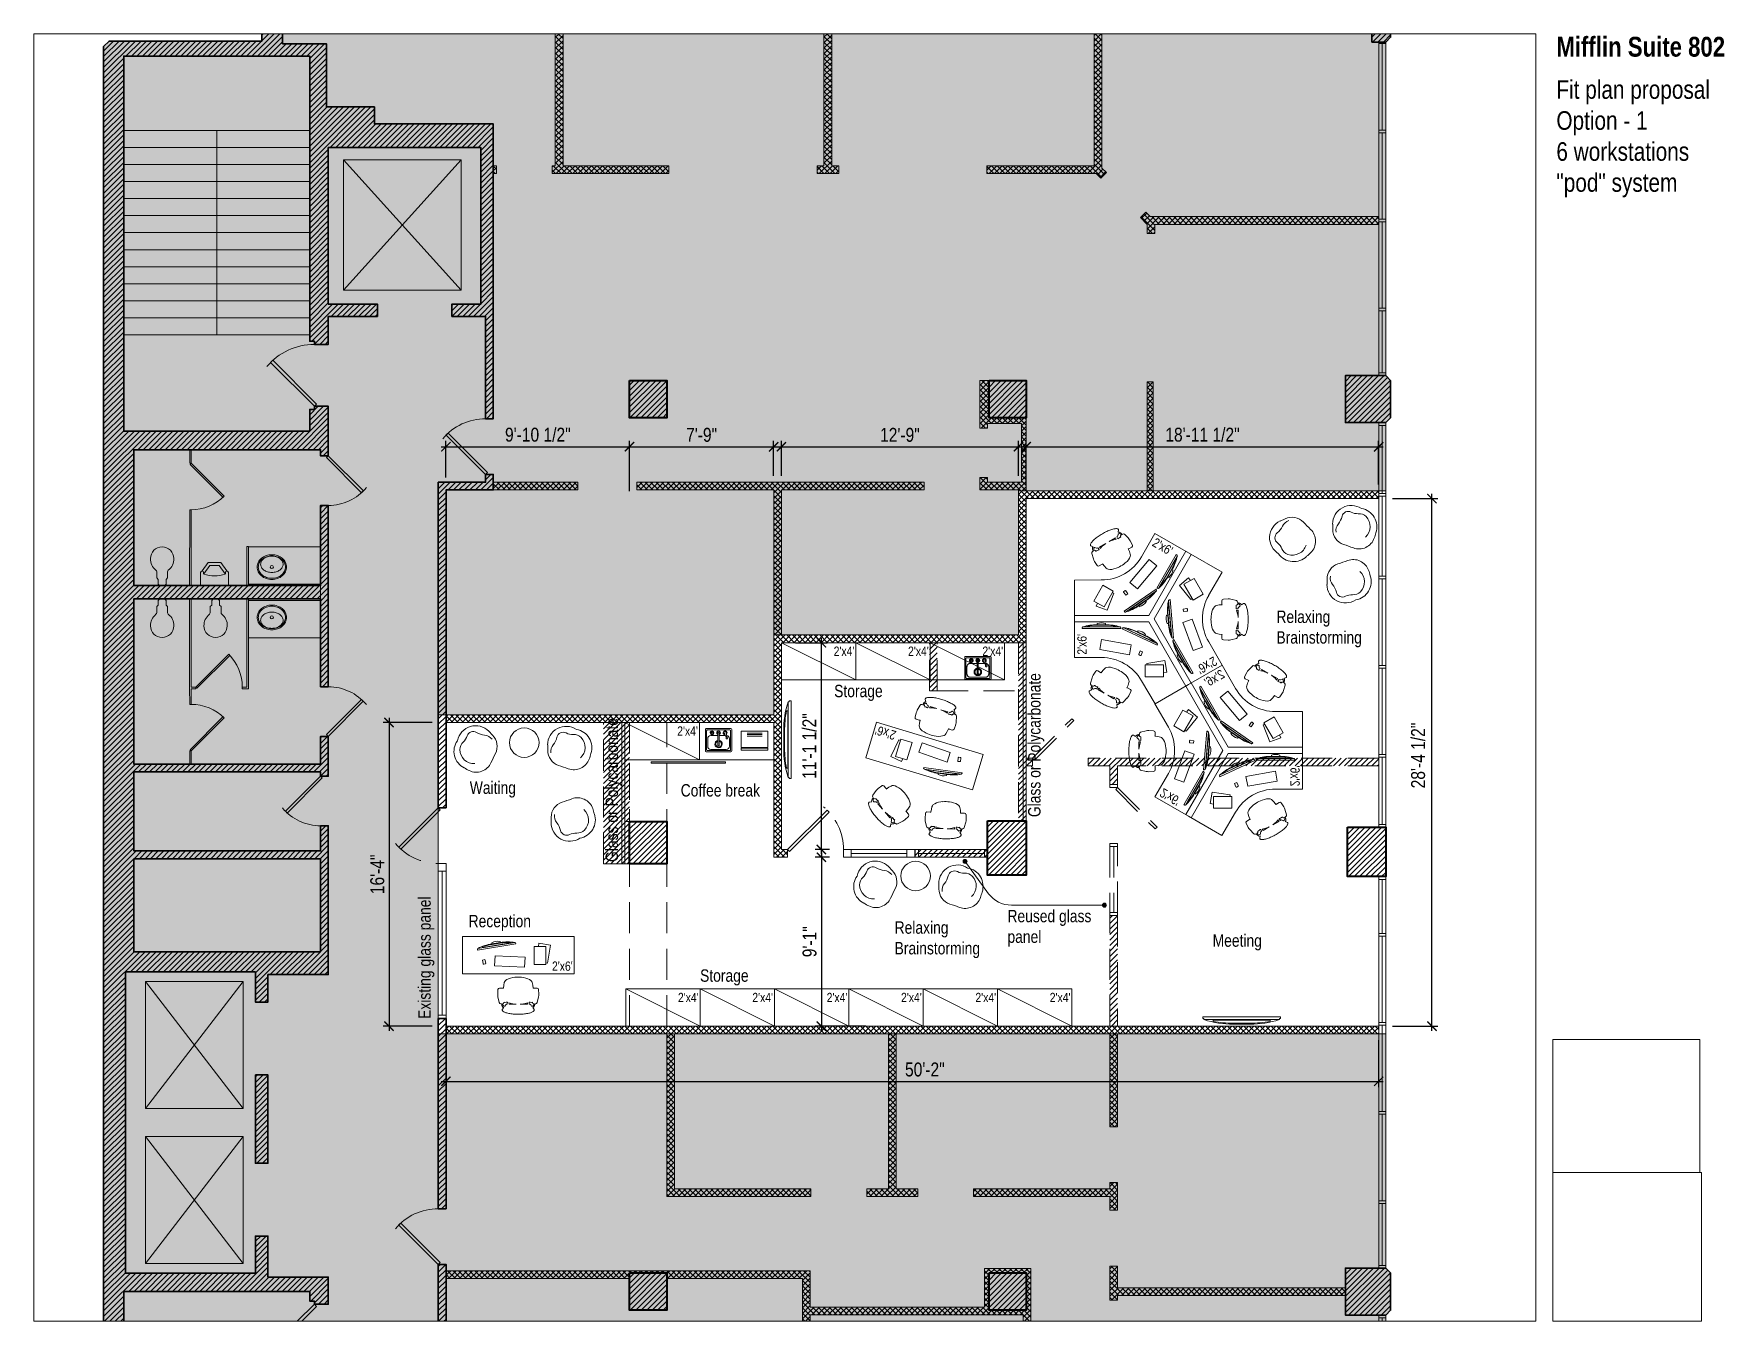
# Paper-space layout 'proposal 1' of a CAD drawing. Header units: inches, sheet in millimetres. Extents: x 4 to 276, y 3 to 211.
# The model-space entities are those that its viewports show. They can reach past a viewport. Long polylines and large blocks are cut down to what shows.
import ezdxf

# ---------------------------------------------------------------- set-up
doc = ezdxf.new("R2010")
doc.units = ezdxf.units.IN
doc.header["$LTSCALE"] = 5
doc.header["$MEASUREMENT"] = 0
doc.linetypes.add('HIDDEN', pattern=[0.375, 0.25, -0.125])
doc.layers.get('0').update_dxf_attribs({"linetype": 'CONTINUOUS', "lineweight": 5})
doc.layers.get('DEFPOINTS').update_dxf_attribs({"linetype": 'CONTINUOUS', "lineweight": 5})
for name, color, linetype, lineweight in [('Annotations', 8, 'CONTINUOUS', 5), ('Appliances', 140, 'CONTINUOUS', 9), ('Drywalls', 7, 'CONTINUOUS', 20), ('Framing', 142, 'CONTINUOUS', 13), ('Hatches', 8, 'CONTINUOUS', 5), ('Projections', 157, 'HIDDEN', 5), ('Structure', 7, 'CONTINUOUS', 40), ('Viewed', 156, 'CONTINUOUS', 9), ('Walls', 7, 'CONTINUOUS', 35)]:
    doc.layers.add(name, color=color, linetype=linetype, lineweight=lineweight)
doc.layers.add('Demolished', color=7, linetype='HIDDEN', lineweight=5, true_color=0xfa0000)
doc.layers.add('Zones', color=7, linetype='CONTINUOUS', lineweight=5, true_color=0xe3e3e3, transparency=0.7)
doc.styles.get("Standard").update_dxf_attribs({"font": 'arial.ttf', "width": 0.8})
doc.dimstyles.new('ARCH', dxfattribs={"dimscale": 96, "dimtxt": 0.09375, "dimasz": 0.0625, "dimexe": 0.04, "dimexo": 0.09375, "dimgap": 0.03125, "dimtad": 1, "dimdec": 5, "dimrnd": 0.0625, "dimzin": 3, "dimdsep": 46, "dimlunit": 4, "dimtxsty": 'Standard', "dimblk": 'OBLIQUE', "dimblk1": 'ARCHTICK', "dimblk2": 'ARCHTICK', "dimsah": 1, "dimcen": 0.03125, "dimdle": 0.03125, "dimclrd": 256, "dimclre": 256, "dimclrt": 256, "dimazin": 0, "dimtfac": 1, "dimtmove": 2, "dimatfit": 3, "dimldrblk": 'ARO14', "dimfxl": 0.3, "dimfxlon": 1, "dimfrac": 2, "dimarcsym": 0})
picture_1 = doc.add_image_def('image1.png', size_in_pixel=(549, 496))
picture_2 = doc.add_image_def('image2.jpg', size_in_pixel=(180, 180))

psp = doc.layouts.new('proposal 1')

# ---------------------------------------------------------------- texts
at = {"layer": 'Annotations', "attachment_point": 1}
for s, insert, char_height, width in [('{\\fArial|b1|i0|c0|p0;Mifflin Suite 802}', (249.41, 210.61), 3.2, 28.8998), ('{Fit plan proposal\\POption - 1\\P6 workstations\\P"pod" system}', (249.41, 203.61), 3, 26.1537)]:
    psp.add_mtext(s, dxfattribs=dict(at, insert=insert, char_height=char_height, width=width))

msp = doc.modelspace()

# ---------------------------------------------------------------- texts
at = {"layer": 'Annotations', "char_height": 8, "width": 60.99887021, "attachment_point": 1}
for s, insert in [('{Relaxing\\PBrainstorming}', (2791.413692, 1556.654147)), ('{Storage}', (2505.955133, 1508.72337)), ('{Waiting}', (2270.761352, 1446.344249)), ('{Coffee break}', (2406.90787, 1444.629355)), ('{Reused glass\\Ppanel}', (2617.805691, 1363.489767)), ('{Reception}', (2270.009605, 1360.237044)), ('{Relaxing\\PBrainstorming}', (2544.976153, 1356.068678)), ('{Meeting}', (2750.242139, 1347.668581)), ('{Storage}', (2419.407727, 1325.06988))]:
    msp.add_mtext(s, dxfattribs=dict(at, insert=insert))
at = {"layer": 'Annotations', "char_height": 8, "width": 99.66850722, "attachment_point": 1, "rotation": 90}
for s, insert in [('{Glass or Polycarbonate}', (2631.162879, 1423.346839)), ('{Glass or Polycarbonate}', (2358.45124, 1394.395136)), ('{Existing glass panel}', (2237.536966, 1293.098826))]:
    msp.add_mtext(s, dxfattribs=dict(at, insert=insert))

# ---------------------------------------------------------------- blocks, each defined once
blk = doc.blocks.new('DR1H45')
at = {"color": 0, "linetype": 'ByBlock', "lineweight": -2}
for p, q in [((-0.5, 0), (0.207, 0.707)), ((-0.465, -0.035), (0.242, 0.672)), ((0.207, 0.707), (0.242, 0.672)), ((-0.5, 0), (-0.465, -0.035))]:
    blk.add_line(p, q, dxfattribs=at)
at = {"layer": 'Projections'}
blk.add_arc((-0.5, 0), 1, 0, 50.1944, dxfattribs=at)
blk = doc.blocks.new('_ArchTick')
at = {"const_width": 0.15}
blk.add_lwpolyline([(-0.5, -0.5), (0.5, 0.5)], dxfattribs=at)
blk = doc.blocks.new('*D27')
at = {"layer": 'Annotations', "lineweight": -2, "transparency": 16777216}
for p, q in [((2252.4, 1662.4), (2376.9, 1662.4)), ((2255.4, 1642.6), (2255.4, 1666.2)), ((2373.9, 1633.6), (2373.9, 1666.2))]:
    blk.add_line(p, q, dxfattribs=at)
at = {"layer": 'DEFPOINTS', "color": 0, "transparency": 16777216}
for p in [(2373.9, 1662.4), (2255.4, 1633.6), (2373.9, 1484.4)]:
    blk.add_point(p, dxfattribs=at)
at = {"layer": 'Annotations', "lineweight": -2, "transparency": 16777216, "xscale": 6, "yscale": 6, "zscale": 6, "rotation": 180}
blk.add_blockref('_ArchTick', (2255.4, 1662.4), dxfattribs=at)
at = {"layer": 'Annotations', "lineweight": -2, "transparency": 16777216, "xscale": 6, "yscale": 6, "zscale": 6}
blk.add_blockref('_ArchTick', (2373.9, 1662.4), dxfattribs=at)
at = {"layer": 'Annotations', "transparency": 16777216, "insert": (2314.7, 1670.1), "char_height": 9, "attachment_point": 5}
blk.add_mtext('9\'-10 1/2"', dxfattribs=at)
blk = doc.blocks.new('_Oblique')
at = {"lineweight": -2}
blk.add_line((-0.5, -0.5), (0.5, 0.5), dxfattribs=at)
blk = doc.blocks.new('ARO14')
blk.add_line((0, 0), (-1.02, 0))
at = {"const_width": 0.0625}
blk.add_lwpolyline([(-0.77, 0.47), (0, 0), (-0.77, -0.47)], dxfattribs=at)
blk = doc.blocks.new('*D28')
at = {"layer": 'Annotations', "lineweight": -2, "transparency": 16777216}
for p, q in [((2502.9, 1397.4), (2493.8, 1397.4)), ((2497.7, 1400.4), (2497.7, 1285.4)), ((2526.5, 1288.4), (2493.8, 1288.4))]:
    blk.add_line(p, q, dxfattribs=at)
at = {"layer": 'DEFPOINTS', "color": 0, "transparency": 16777216}
for p in [(2511.9, 1397.4), (2497.7, 1288.4), (2558.9, 1288.4)]:
    blk.add_point(p, dxfattribs=at)
at = {"layer": 'Annotations', "lineweight": -2, "transparency": 16777216, "xscale": 6, "yscale": 6, "zscale": 6}
for p, rotation in [((2497.7, 1397.4), 90), ((2497.7, 1288.4), 270)]:
    blk.add_blockref('_ArchTick', p, dxfattribs=dict(at, rotation=rotation))
at = {"layer": 'Annotations', "transparency": 16777216, "insert": (2490.1, 1342.9), "char_height": 9, "attachment_point": 5, "rotation": 90}
blk.add_mtext('9\'-1"', dxfattribs=at)
blk = doc.blocks.new('*D29')
at = {"layer": 'Annotations', "lineweight": -2, "transparency": 16777216}
for p, q in [((2246.4, 1484.4), (2214.8, 1484.4)), ((2218.7, 1487.4), (2218.7, 1285.4)), ((2246.4, 1288.4), (2214.8, 1288.4))]:
    blk.add_line(p, q, dxfattribs=at)
at = {"layer": 'DEFPOINTS', "color": 0, "transparency": 16777216}
for p in [(2255.4, 1484.4), (2218.7, 1288.4), (2255.4, 1288.4)]:
    blk.add_point(p, dxfattribs=at)
at = {"layer": 'Annotations', "lineweight": -2, "transparency": 16777216, "xscale": 6, "yscale": 6, "zscale": 6}
for p, rotation in [((2218.7, 1484.4), 90), ((2218.7, 1288.4), 270)]:
    blk.add_blockref('_ArchTick', p, dxfattribs=dict(at, rotation=rotation))
at = {"layer": 'Annotations', "transparency": 16777216, "insert": (2211.1, 1386.4), "char_height": 9, "attachment_point": 5, "rotation": 90}
blk.add_mtext('16\'-4"', dxfattribs=at)
blk = doc.blocks.new('*D30')
at = {"layer": 'Annotations', "lineweight": -2, "transparency": 16777216}
for p, q in [((2468.9, 1662.4), (2627.9, 1662.4)), ((2471.9, 1643.5), (2471.9, 1666.2)), ((2624.9, 1643.5), (2624.9, 1666.2))]:
    blk.add_line(p, q, dxfattribs=at)
at = {"layer": 'DEFPOINTS', "color": 0, "transparency": 16777216}
for p in [(2624.9, 1662.4), (2471.9, 1634.5), (2624.9, 1634.5)]:
    blk.add_point(p, dxfattribs=at)
at = {"layer": 'Annotations', "lineweight": -2, "transparency": 16777216, "xscale": 6, "yscale": 6, "zscale": 6, "rotation": 180}
blk.add_blockref('_ArchTick', (2471.9, 1662.4), dxfattribs=at)
at = {"layer": 'Annotations', "lineweight": -2, "transparency": 16777216, "xscale": 6, "yscale": 6, "zscale": 6}
blk.add_blockref('_ArchTick', (2624.9, 1662.4), dxfattribs=at)
at = {"layer": 'Annotations', "transparency": 16777216, "insert": (2548.4, 1670), "char_height": 9, "attachment_point": 5}
blk.add_mtext('12\'-9"', dxfattribs=at)
blk = doc.blocks.new('sink')
at = {"color": 0, "linetype": 'ByBlock', "lineweight": -2}
for p, q in [((-8, 0), (8, 0)), ((-8.5, -14.4), (-8.5, -0.5)), ((-7.8, -13.7), (-7.8, -1.2)), ((-7.3, -0.8), (7.2, -0.8)), ((-7, -11.4), (-7, -6.5)), ((-4.4, -4.5), (-0.3, -4.5)), ((-0.3, -2.6), (-0.3, -11)), ((0.4, -2.6), (0.4, -11)), ((0.4, -4.5), (5, -4.5)), ((3.8, -2.6), (3.8, -4)), ((3.8, -3.5), (4.7, -3.5)), ((3.8, -4), (4.7, -4)), ((4, -2.2), (4, -2)), ((4, -2), (4.5, -2)), ((4.4, -4.5), (4.5, -4.5)), ((4.5, -2), (4.5, -2.2)), ((4.7, -2.6), (4.7, -4)), ((7, -6.5), (7, -11.4)), ((7.8, -1.3), (7.8, -13.7)), ((8.5, -0.5), (8.5, -14.4)), ((8, -14.9), (-8, -14.9)), ((7.3, -14.2), (-7.3, -14.2)), ((5, -13.4), (-5, -13.4))]:
    blk.add_line(p, q, dxfattribs=at)
blk.add_circle((-5.4, -6.1), 0.562, dxfattribs=at)
for centre, radius, start, end in [((-8, -0.5), 0.5, 90, 180), ((-7.3, -1.3), 0.5, 90, 180), ((-5, -6.5), 2, 95.6075, 180), ((-6.7, -4.6), 1.44, 318, 357), ((-4.2, -2.6), 1.25, 274.0491, 180), ((-4.2, -2.6), 1.25, 180, 229.3004), ((-4.2, -2.6), 0.875, 285.1914, 180), ((-4.2, -2.6), 0.875, 180, 218.2315), ((-3.5, -5.8), 1.44, 144, 183), ((-9.7, -1.6), 6, 332, 349), ((0, -10), 2.38, 99.0847, 180), ((0, -10), 2.38, 180, 80.9152), ((0, -10), 1.88, 101.5369, 180), ((0, -10), 1.88, 180, 78.463), ((0, -2.6), 1.19, 289, 180), ((0, -2.6), 1.19, 180, 252), ((0, -2.6), 0.562, 0, 180), ((0, -2.6), 0.562, 180, 229), ((0, -2.6), 0.562, 180, 180.0000027777752), ((0, -2.6), 0.375, 0, 180), ((0, -2.6), 0.375, 180, 180.0000027777867), ((0, -2.6), 0.562, 312, 0), ((4.2, -2.6), 1.19, 291.619, 180), ((4.2, -2.6), 1.19, 180, 248.3818), ((4.2, -2.6), 0.688, 309.5214, 180), ((4.2, -2.6), 0.688, 180, 230.4789), ((4.2, -2.6), 0.438, 126.7879, 180.1371), ((4.2, -2.6), 0.438, 0.003, 52.5133), ((5, -6.5), 2, 0, 90), ((7.2, -1.3), 0.5, 0, 90), ((8, -0.5), 0.5, 0, 90), ((-8, -14.4), 0.5, 180, 270), ((-7.3, -13.7), 0.5, 180, 270), ((-5, -11.4), 2, 180, 270.4143), ((0, -10.3), 0.875, 244.6232, 295.3759), ((5, -11.4), 2, 270.4143, 0), ((7.2, -13.7), 0.5, 270, 0), ((8, -14.4), 0.5, 270, 0)]:
    blk.add_arc(centre, radius, start, end, dxfattribs=at)
for centre, major_axis, ratio, start_param, end_param in [((0.8, -5.8), (0, -7.24), 0.84608, 4.223697, 4.555309), ((-11.1, -1.5), (7.58, 0), 0.813102, -0.575959, -0.488692)]:
    blk.add_ellipse(centre, major_axis=major_axis, ratio=ratio, start_param=start_param, end_param=end_param, dxfattribs=at)
blk = doc.blocks.new('*D31')
at = {"layer": 'Annotations', "lineweight": -2, "transparency": 16777216}
for p, q in [((2497.7, 1399.4), (2497.7, 1538.9)), ((2480.9, 1535.9), (2501.5, 1535.9)), ((2502.9, 1402.4), (2493.8, 1402.4))]:
    blk.add_line(p, q, dxfattribs=at)
at = {"layer": 'DEFPOINTS', "color": 0, "transparency": 16777216}
for p in [(2471.9, 1535.9), (2497.7, 1535.9), (2511.9, 1402.4)]:
    blk.add_point(p, dxfattribs=at)
at = {"layer": 'Annotations', "lineweight": -2, "transparency": 16777216, "xscale": 6, "yscale": 6, "zscale": 6}
for p, rotation in [((2497.7, 1535.9), 90), ((2497.7, 1402.4), 270)]:
    blk.add_blockref('_ArchTick', p, dxfattribs=dict(at, rotation=rotation))
at = {"layer": 'Annotations', "transparency": 16777216, "insert": (2490, 1469.2), "char_height": 9, "attachment_point": 5, "rotation": 90}
blk.add_mtext('11\'-1 1/2"', dxfattribs=at)
blk = doc.blocks.new('*D32')
at = {"layer": 'Annotations', "lineweight": -2, "transparency": 16777216}
for p, q in [((2866.4, 1628.9), (2895.6, 1628.9)), ((2891.8, 1285.4), (2891.8, 1631.9)), ((2866.4, 1288.4), (2895.6, 1288.4))]:
    blk.add_line(p, q, dxfattribs=at)
at = {"layer": 'DEFPOINTS', "color": 0, "transparency": 16777216}
for p in [(2857.4, 1628.9), (2891.8, 1628.9), (2857.4, 1288.4)]:
    blk.add_point(p, dxfattribs=at)
at = {"layer": 'Annotations', "lineweight": -2, "transparency": 16777216, "xscale": 6, "yscale": 6, "zscale": 6}
for p, rotation in [((2891.8, 1628.9), 90), ((2891.8, 1288.4), 270)]:
    blk.add_blockref('_ArchTick', p, dxfattribs=dict(at, rotation=rotation))
at = {"layer": 'Annotations', "transparency": 16777216, "insert": (2882.9, 1463.1), "char_height": 9, "attachment_point": 5, "rotation": 90}
blk.add_mtext('28\'-4 1/2"', dxfattribs=at)
blk = doc.blocks.new('*D33')
at = {"layer": 'Annotations', "lineweight": -2, "transparency": 16777216}
for p, q in [((2626.9, 1662.4), (2860.4, 1662.4)), ((2629.9, 1637.9), (2629.9, 1666.2)), ((2857.4, 1637.9), (2857.4, 1666.2))]:
    blk.add_line(p, q, dxfattribs=at)
at = {"layer": 'DEFPOINTS', "color": 0, "transparency": 16777216}
for p in [(2857.4, 1662.4), (2629.9, 1628.9), (2857.4, 1628.9)]:
    blk.add_point(p, dxfattribs=at)
at = {"layer": 'Annotations', "lineweight": -2, "transparency": 16777216, "xscale": 6, "yscale": 6, "zscale": 6, "rotation": 180}
blk.add_blockref('_ArchTick', (2629.9, 1662.4), dxfattribs=at)
at = {"layer": 'Annotations', "lineweight": -2, "transparency": 16777216, "xscale": 6, "yscale": 6, "zscale": 6}
blk.add_blockref('_ArchTick', (2857.4, 1662.4), dxfattribs=at)
at = {"layer": 'Annotations', "transparency": 16777216, "insert": (2743.7, 1670.1), "char_height": 9, "attachment_point": 5}
blk.add_mtext('18\'-11 1/2"', dxfattribs=at)
blk = doc.blocks.new('*D34')
at = {"layer": 'Annotations', "lineweight": -2, "transparency": 16777216}
for p, q in [((2255.4, 1279.4), (2255.4, 1249)), ((2857.4, 1279.4), (2857.4, 1249)), ((2252.4, 1252.8), (2860.4, 1252.8))]:
    blk.add_line(p, q, dxfattribs=at)
at = {"layer": 'DEFPOINTS', "color": 0, "transparency": 16777216}
for p in [(2255.4, 1288.4), (2857.4, 1288.4), (2857.4, 1252.8)]:
    blk.add_point(p, dxfattribs=at)
at = {"layer": 'Annotations', "lineweight": -2, "transparency": 16777216, "xscale": 6, "yscale": 6, "zscale": 6, "rotation": 180}
blk.add_blockref('_ArchTick', (2255.4, 1252.8), dxfattribs=at)
at = {"layer": 'Annotations', "lineweight": -2, "transparency": 16777216, "xscale": 6, "yscale": 6, "zscale": 6}
blk.add_blockref('_ArchTick', (2857.4, 1252.8), dxfattribs=at)
at = {"layer": 'Annotations', "transparency": 16777216, "insert": (2564.5, 1260.4), "char_height": 9, "attachment_point": 5}
blk.add_mtext('50\'-2"', dxfattribs=at)
blk = doc.blocks.new('herman miller')
at = {"color": 0, "linetype": 'ByBlock', "lineweight": -2}
for p, q in [((2066, 3309), (2035, 3333)), ((2101, 3339), (2071, 3322)), ((2092, 3309), (2113, 3327)), ((2113, 3343), (2101, 3339)), ((2129, 3346), (2113, 3343)), ((2113, 3327), (2129, 3329)), ((2130, 3358), (2129, 3346)), ((2242, 3404), (2149, 3382)), ((2363, 3404), (2285, 3408)), ((2387, 3326), (2387, 3379)), ((2071, 3322), (2066, 3309)), ((2090, 3296), (2092, 3309)), ((2092, 3289), (2090, 3296)), ((2111, 3275), (2092, 3289)), ((2120, 3264), (2111, 3275)), ((2121, 3251), (2120, 3264)), ((2155, 3248), (2121, 3251)), ((2121, 3223), (2147, 3224)), ((2122, 3104), (2121, 3223)), ((2129, 3157), (2122, 3104)), ((2130, 3166), (2129, 3157)), ((2147, 3224), (2130, 3166)), ((2154, 3304), (2151, 3291)), ((2151, 3291), (2151, 3288)), ((2151, 3288), (2154, 3267)), ((2154, 3267), (2155, 3254)), ((2155, 3254), (2155, 3248)), ((2433, 3309), (2384, 3314)), ((2475, 3300), (2433, 3309)), ((2493, 3293), (2475, 3300)), ((2510, 3279), (2493, 3293)), ((2526, 3257), (2510, 3279)), ((2540, 3229), (2526, 3257)), ((2551, 3195), (2540, 3229)), ((2560, 3157), (2551, 3195)), ((2564, 3125), (2560, 3157)), ((2035, 2810), (2066, 2833)), ((2066, 2833), (2071, 2820)), ((2071, 2820), (2101, 2803)), ((2090, 2846), (2092, 2853)), ((2092, 2833), (2090, 2846)), ((2092, 2853), (2111, 2868)), ((2113, 2816), (2092, 2833)), ((2101, 2803), (2113, 2800)), ((2111, 2868), (2120, 2878)), ((2129, 2813), (2113, 2816)), ((2113, 2800), (2129, 2796)), ((2120, 2878), (2121, 2891)), ((2121, 2920), (2122, 3038)), ((2147, 2918), (2121, 2920)), ((2121, 2891), (2155, 2895)), ((2122, 3038), (2129, 2985)), ((2129, 2985), (2130, 2976)), ((2129, 2796), (2130, 2784)), ((2130, 2976), (2147, 2918)), ((2154, 2875), (2151, 2854)), ((2151, 2854), (2151, 2851)), ((2151, 2851), (2154, 2838)), ((2155, 2888), (2154, 2875)), ((2155, 2895), (2155, 2888)), ((2384, 2828), (2433, 2833)), ((2387, 2764), (2387, 2816)), ((2433, 2833), (2475, 2843)), ((2475, 2843), (2493, 2849)), ((2493, 2849), (2510, 2863)), ((2510, 2863), (2526, 2885)), ((2526, 2885), (2540, 2913)), ((2540, 2913), (2551, 2947)), ((2551, 2947), (2560, 2985)), ((2560, 2985), (2564, 3017)), ((2149, 2760), (2242, 2738)), ((2285, 2734), (2363, 2738))]:
    blk.add_line(p, q, dxfattribs=at)
for centre, radius, start, end in [((2028, 3323), 11.4, 52.4809, 89.3775), ((2154, 3330), 25.4, 181.636, 262.725), ((2155, 3357), 25.4, 103.3925, 178.698), ((2277, 3256), 152, 87.0643, 103.3925), ((2362, 3379), 25.4, 0, 87.0643), ((2362, 3326), 25.4, 332.4862, 0), ((2154, 3330), 25.4, 262.725, 269.798), ((2135, 3071), 432, 352.8004, 7.1996), ((2028, 2819), 11.4, 270.6225, 307.5191), ((2154, 2812), 25.4, 97.275, 178.364), ((2155, 2785), 25.4, 181.302, 256.6075), ((2154, 2812), 25.4, 90.202, 97.275), ((2362, 2816), 25.4, 0, 27.5138), ((2277, 2886), 152, 256.6075, 272.9357), ((2362, 2764), 25.4, 272.9357, 0)]:
    blk.add_arc(centre, radius, start, end, dxfattribs=at)
blk.add_open_spline([(2028, 3335), (2025, 3335), (2017, 3333), (2006, 3323), (1996, 3307), (1986, 3285), (1977, 3258), (1970, 3227), (1964, 3191), (1958, 3140), (1956, 3085), (1957, 3030), (1961, 2976), (1969, 2913), (1986, 2854), (2002, 2822), (2017, 2810), (2025, 2807), (2028, 2807)], degree=3, knots=[0, 0, 0, 0, 0.05, 0.1, 0.15, 0.2, 0.25, 0.3, 0.35, 0.4, 0.5, 0.55, 0.6, 0.7, 0.8, 0.9, 0.95, 1, 1, 1, 1], dxfattribs=at)
blk = doc.blocks.new('monitor')
at = {"color": 0, "linetype": 'ByBlock', "lineweight": -2}
for p, q in [((-12.5, 0.6), (-12.5, 0)), ((-12.5, 0.6), (-12.5, 0)), ((-12.2, 0.6), (-12.5, 0.6)), ((-12.5, 0), (12.5, 0)), ((-12.2, 1), (12.2, 1)), ((-12.2, 1), (-12.2, 0.6)), ((-9.2, 1.1), (-9.2, 1.5)), ((-9.2, 1.1), (-9.2, 1.5)), ((-9.2, 1.1), (9.2, 1.1)), ((-2.7, 3.2), (-2.7, 2.4)), ((-2.7, 2.4), (2.7, 2.4)), ((-2.7, 2.1), (2.7, 2.1)), ((2.7, 3.2), (2.7, 2.4)), ((9.2, 1.1), (9.2, 1.5)), ((12.2, 1), (12.2, 0.6)), ((12.2, 0.6), (12.5, 0.6)), ((12.5, 0.6), (12.5, 0))]:
    blk.add_line(p, q, dxfattribs=at)
for centre, radius, start, end in [((-3.2, -26.5), 28.9, 88.9181, 108.1434), ((-3.2, -26.5), 28.6, 88.9181, 102.1432), ((0, -3.9), 7.54, 69.1704, 110.8296), ((3.2, -26.5), 28.9, 71.8566, 91.0819), ((3.2, -26.5), 28.6, 77.8568, 91.0819)]:
    blk.add_arc(centre, radius, start, end, dxfattribs=at)
blk = doc.blocks.new('office unit')
for p, q in [((0, -25), (0, 0)), ((47.9, -2), (0, -2)), ((47.9, -2), (71.9, -43.5)), ((17.3, -25), (0, -25)), ((43.3, -40), (52, -55)), ((52, -55), (73.6, -42.5))]:
    blk.add_line(p, q)
at = {"color": 0, "linetype": 'ByBlock', "lineweight": -2}
blk.add_lwpolyline([(16.4, -19.8), (17.5, -13.5), (36.5, -16.9), (35.4, -23.2)], close=True, dxfattribs=at)
blk.add_lwpolyline([(43, -23.5), (43.9, -21.4), (42.4, -20.7), (41.5, -22.8, 0.414214), (41.7, -23.4), (42.4, -23.7, 0.414214)], format="xyb", close=True, dxfattribs=at)
at = {"flags": 128}
blk.add_lwpolyline([(45.7, -29.8), (45.7, -37.4), (57.5, -37.4), (57.5, -29.8)], close=True, dxfattribs=at)
blk.add_lwpolyline([(57.5, -34.7), (59.6, -34.4), (58.3, -26.9), (46.7, -28.8), (46.9, -29.8)], dxfattribs=at)
blk.add_arc((17.3, -55), 30, 30, 90)
at = {"color": 0, "linetype": 'ByBlock', "lineweight": -2}
blk.add_blockref('monitor', (17.4, -6.3), dxfattribs=at)
at = {"color": 0, "linetype": 'ByBlock', "lineweight": -2, "rotation": 334.7723505325721}
blk.add_blockref('monitor', (42.1, -11.8), dxfattribs=at)
at = {"color": 0, "linetype": 'ByBlock', "lineweight": -2, "xscale": 0.03937007874015748, "yscale": 0.03937007874015748, "zscale": 0.03937007874015748, "rotation": 59.99999999999999}
blk.add_blockref('herman miller', (83.3, -181.5), dxfattribs=at)
at = {"layer": 'Annotations', "insert": (1.8, -23.2), "char_height": 6, "width": 60.999, "attachment_point": 1, "rotation": 90}
blk.add_mtext("{2'x6'}", dxfattribs=at)
blk = doc.blocks.new('office pod')
at = {"color": 0, "linetype": 'ByBlock', "lineweight": -2}
for p, rotation in [((42.5, 24.5), 210.0000000000005), ((-42.5, 24.5), 329.9999999999999), ((0, -49.1), 89.99999999999886)]:
    blk.add_blockref('office unit', p, dxfattribs=dict(at, rotation=rotation))
blk = doc.blocks.new('storage')
blk.add_line((0, 24), (48, 0))
blk.add_lwpolyline([(0, 0), (0, 24), (48, 24), (48, 0)], close=True)
at = {"layer": 'Annotations', "insert": (33.7, 21.5), "char_height": 6, "width": 60.999, "attachment_point": 1}
blk.add_mtext("{2'x4'}", dxfattribs=at)
blk = doc.blocks.new('opouf')
at = {"color": 0, "linetype": 'ByBlock', "lineweight": -2}
for points in [[(-13.2, -2), (-13.2, 1.5, -0.325424), (-6.2, 11.2, 0.010362), (0.1, 13.4, -0.41691), (13.6, 7.1, -0.030344), (14.6, 3.6, -0.031623)], [(7.9, 6.4, -0.425867), (8.3, -6.8, -0.211513), (3.3, -8.7, 0.12818), (-1.3, -9.7, -0.489828), (-7.2, -7, 0.118833), (-9.6, -2.1, -0.210657), (-11.1, 3.2)]]:
    blk.add_lwpolyline(points, format="xyb", dxfattribs=at)
for centre, start, end in [((3.3, -0.2), 279.9956, 18.3369), ((-1.3, -2), 180, 303.6073)]:
    blk.add_arc(centre, 12, start, end, dxfattribs=at)
blk = doc.blocks.new('office single')
at = {"color": 0, "linetype": 'ByBlock', "lineweight": -2}
for points in [[(0, 0), (0, 24), (72, 24), (72, 0)], [(53.8, 18.1), (46.2, 18.1), (46.2, 6.4), (53.8, 6.4)]]:
    blk.add_lwpolyline(points, close=True, dxfattribs=at)
at = {"color": 0, "linetype": 'ByBlock', "lineweight": -2, "flags": 128}
blk.add_lwpolyline([(13.2, 17.5), (12.8, 15.3), (14.4, 14.9), (14.9, 17.1, 0.414214), (14.5, 17.7), (13.8, 17.8, 0.414214)], format="xyb", close=True, dxfattribs=at)
blk.add_lwpolyline([(40, 19.8), (40.3, 13.3), (21, 12.5), (20.7, 18.9)], close=True, dxfattribs=at)
at = {"color": 0, "linetype": 'ByBlock', "lineweight": -2}
blk.add_lwpolyline([(48.9, 6.4), (49.2, 4.3), (56.7, 5.5), (54.8, 17.2), (53.8, 17)], dxfattribs=at)
at = {"color": 0, "linetype": 'ByBlock', "lineweight": -2, "xscale": 0.03937007874015748, "yscale": 0.03937007874015748, "zscale": 0.03937007874015748, "rotation": 270}
blk.add_blockref('herman miller', (-85, 127.2), dxfattribs=at)
at = {"color": 0, "linetype": 'ByBlock', "lineweight": -2, "rotation": 170.8111639226411}
blk.add_blockref('monitor', (22, 6.7), dxfattribs=at)
at = {"layer": 'Annotations', "extrusion": (0, 0, -1), "insert": (57.7, 16.1), "char_height": 6, "width": 60.999, "attachment_point": 1, "text_direction": (1, 0, 0)}
blk.add_mtext("{2'x6'}", dxfattribs=at)
blk = doc.blocks.new('*D52')
at = {"layer": 'Annotations', "lineweight": -2, "transparency": 16777216}
for p, q in [((2370.9, 1662.4), (2469.9, 1662.4)), ((2373.9, 1633.6), (2373.9, 1666.2)), ((2466.9, 1643.5), (2466.9, 1666.2))]:
    blk.add_line(p, q, dxfattribs=at)
at = {"layer": 'DEFPOINTS', "color": 0, "transparency": 16777216}
for p in [(2466.9, 1662.4), (2466.9, 1634.5), (2373.9, 1484.4)]:
    blk.add_point(p, dxfattribs=at)
at = {"layer": 'Annotations', "lineweight": -2, "transparency": 16777216, "xscale": 6, "yscale": 6, "zscale": 6, "rotation": 180}
blk.add_blockref('_ArchTick', (2373.9, 1662.4), dxfattribs=at)
at = {"layer": 'Annotations', "lineweight": -2, "transparency": 16777216, "xscale": 6, "yscale": 6, "zscale": 6}
blk.add_blockref('_ArchTick', (2466.9, 1662.4), dxfattribs=at)
at = {"layer": 'Annotations', "transparency": 16777216, "insert": (2420.4, 1670), "char_height": 9, "attachment_point": 5}
blk.add_mtext('7\'-9"', dxfattribs=at)

# ---------------------------------------------------------------- dimensions: what is measured, and where the dimension line sits
at = {"layer": 'Annotations'}
for base, p1, p2, picture, middle in [((2373.943411, 1662.405501), (2255.443411, 1633.605501), (2373.943411, 1484.407518), '*D27', (2314.693411, 1670.05898)), ((2857.443411, 1662.405501), (2629.943411, 1628.907518), (2857.443411, 1628.907518), '*D33', (2743.693411, 1670.05898)), ((2466.943411, 1662.405501), (2373.943411, 1484.407518), (2466.943411, 1634.464498), '*D52', (2420.443411, 1670.000658)), ((2624.943411, 1662.405501), (2471.943411, 1634.464498), (2624.943411, 1634.464498), '*D30', (2548.443411, 1670.000658))]:
    dim = msp.add_linear_dim(base=base, p1=p1, p2=p2, dimstyle='ARCH', dxfattribs=at)
    dim.commit()
    dim.dimension.update_dxf_attribs({"geometry": picture, "text_midpoint": middle})
dim = msp.add_linear_dim(base=(2891.758098, 1628.907518), p1=(2857.443411, 1288.407518), p2=(2857.443411, 1628.907518), angle=90, dimstyle='ARCH', dxfattribs=at)
dim.commit()
dim.dimension.update_dxf_attribs({"geometry": '*D32', "text_midpoint": (2882.87026, 1463.081668), "dimtype": 160})
for base, p1, p2, picture, middle in [((2497.659978, 1535.907518), (2511.943411, 1402.407518), (2471.943411, 1535.907518), '*D31', (2490.006499, 1469.157518)), ((2218.659963, 1288.407518), (2255.443411, 1484.407518), (2255.443411, 1288.407518), '*D29', (2211.064807, 1386.407518)), ((2497.659978, 1288.407518), (2511.943411, 1397.407518), (2558.943411, 1288.407518), '*D28', (2490.064821, 1342.907518))]:
    dim = msp.add_linear_dim(base=base, p1=p1, p2=p2, angle=90, dimstyle='ARCH', dxfattribs=at)
    dim.commit()
    dim.dimension.update_dxf_attribs({"geometry": picture, "text_midpoint": middle})
dim = msp.add_linear_dim(base=(2857.443411, 1252.792571), p1=(2255.443411, 1288.407518), p2=(2857.443411, 1288.407518), dimstyle='ARCH', dxfattribs=at)
dim.commit()
dim.dimension.update_dxf_attribs({"geometry": '*D34', "text_midpoint": (2564.499286, 1260.387728), "dimtype": 160})

# ---------------------------------------------------------------- hatches: boundary and pattern name
at = {"layer": 'Annotations'}
h = msp.add_hatch(color=256, dxfattribs=at)
edge = h.paths.add_edge_path()
edge.add_arc((2590.461391, 1394.787318), 1.292238, 0, 360)
h = msp.add_hatch(color=256, dxfattribs=at)
edge = h.paths.add_edge_path()
edge.add_arc((2680.421638, 1366.496115), 1.292238, 0, 360)
at = {"layer": 'Demolished'}
h = msp.add_hatch(dxfattribs=at)
h.set_pattern_fill('ANSI31', color=256, scale=20, style=0)
h.paths.add_polyline_path([(2572.443411, 1504.907518), (2572.443411, 1535.907518), (2567.443411, 1535.907518), (2567.443411, 1504.907518)])
h = msp.add_hatch(dxfattribs=at)
h.set_pattern_fill('ANSI31', color=256, scale=20, style=0)
h.paths.add_polyline_path([(2629.943411, 1420.907518), (2629.943411, 1456.407518), (2633.943411, 1456.407518), (2633.943411, 1461.407518), (2629.943411, 1461.407518), (2629.943411, 1535.907518), (2624.943411, 1535.907518), (2624.943411, 1420.907518)])
h = msp.add_hatch(dxfattribs=at)
h.set_pattern_fill('ANSI31', color=256, scale=20, style=0)
h.paths.add_polyline_path([(2373.943411, 1393.100537), (2373.943411, 1484.407518), (2357.156641, 1484.407518), (2357.156641, 1393.100537)])
h = msp.add_hatch(dxfattribs=at)
h.set_pattern_fill('ANSI31', color=256, scale=20, style=0)
h.paths.add_polyline_path([(2857.443411, 1456.407518), (2857.443411, 1461.407518), (2669.943411, 1461.407518), (2669.943411, 1456.407518), (2683.943411, 1456.407518), (2683.943411, 1444.407518), (2688.943411, 1444.407518), (2688.943411, 1456.407518)])
h = msp.add_hatch(dxfattribs=at)
h.set_pattern_fill('ANSI31', color=256, scale=20, style=0)
h.paths.add_polyline_path([(2604.943411, 1397.407518), (2604.943411, 1402.407518), (2558.307372, 1402.407518), (2558.307372, 1397.407518)])
h = msp.add_hatch(dxfattribs=at)
h.set_pattern_fill('ANSI31', color=256, scale=20, style=0)
h.paths.add_polyline_path([(2688.943411, 1288.407518), (2688.943411, 1359.771479), (2683.943411, 1359.771479), (2683.943411, 1288.407518)])
at = {"layer": 'Hatches'}
h = msp.add_hatch(dxfattribs=at)
h.set_pattern_fill('ANSI31', color=256, scale=20, style=0)
h.paths.add_polyline_path([(2051.443411, 776.975537), (2051.443411, 847.100537), (2069.76143, 847.100537), (2069.76143, 872.964498), (2179.443411, 872.964498), (2179.443411, 1026.714498), (2209.943411, 1026.714498), (2209.943411, 1031.714498), (2179.443411, 1031.714498), (2179.443411, 1068.964498), (2170.443411, 1068.964498), (2170.443411, 1066.964498), (2167.443411, 1066.964498), (2167.443411, 886.214498), (2047.443411, 886.214498), (2047.443411, 1117.214498), (2167.443411, 1117.214498), (2167.443411, 1110.964498), (2170.443411, 1110.964498), (2170.443411, 1108.964498), (2179.443411, 1108.964498), (2179.443411, 1126.464498), (2140.443411, 1126.464498), (2140.443411, 1152.964498), (2132.443411, 1152.964498), (2132.443411, 1128.964498), (2048.443411, 1128.964498), (2048.443411, 1323.464498), (2132.443411, 1323.464498), (2132.443411, 1303.964498), (2140.443411, 1303.964498), (2140.443411, 1321.714498), (2179.443411, 1321.714498), (2179.443411, 1417.714498), (2174.443411, 1417.714498), (2174.443411, 1401.464498), (2053.943411, 1401.464498), (2053.943411, 1452.464498), (2174.443411, 1452.464498), (2174.443411, 1449.714498), (2179.443411, 1449.714498), (2179.443411, 1475.464498), (2174.443411, 1475.464498), (2174.443411, 1457.464498), (2053.943411, 1457.464498), (2053.943411, 1564.214498), (2174.443411, 1564.214498), (2174.443411, 1507.464498), (2179.443411, 1507.464498), (2179.443411, 1624.464498), (2174.443411, 1624.464498), (2174.443411, 1572.714498), (2053.943411, 1572.714498), (2053.943411, 1660.464498), (2174.443411, 1660.464498), (2174.443411, 1656.464498), (2179.443411, 1656.464498), (2179.443411, 1688.464498), (2170.443411, 1688.464498), (2170.443411, 1686.464498), (2167.443411, 1686.464498), (2167.443411, 1672.464498), (2047.443411, 1672.464498), (2047.443411, 1914.464498), (2167.443411, 1914.464498), (2167.443411, 1730.464498), (2170.443411, 1730.464498), (2170.443411, 1728.464498), (2179.443411, 1728.464498), (2179.443411, 1746.464498), (2211.193411, 1746.464498), (2211.193411, 1754.464498), (2179.443411, 1754.464498), (2179.443411, 1855.464498), (2277.943411, 1855.464498), (2277.943411, 1754.464498), (2259.193411, 1754.464498), (2259.193411, 1746.464498), (2280.943411, 1746.464498), (2280.943411, 1680.464498), (2285.943411, 1680.464498), (2285.943411, 1746.464498), (2285.943411, 1870.714498), (2209.193411, 1870.714498), (2209.193411, 1881.714498), (2178.193411, 1881.714498), (2178.193411, 1922.464498), (2149.943411, 1922.464498), (2149.943411, 1966.214498), (2166.943411, 1966.214498), (2166.943411, 1992.214498), (2163.76143, 1995.396479), (2139.76143, 1995.396479), (2136.57945, 1992.214498), (2136.57945, 1924.214498), (2037.975896, 1924.214498), (2034.440363, 1920.678964), (2034.440363, 600.701042), (2037.622343, 597.519062), (2061.622343, 597.519062), (2064.804324, 600.701042), (2064.804324, 634.304596), (2051.443411, 634.304596), (2051.443411, 771.975537)])
h.paths.add_polyline_path([(2053.943411, 1396.464498), (2174.443411, 1396.464498), (2174.443411, 1336.464498), (2053.943411, 1336.464498)], flags=16)
h = msp.add_hatch(dxfattribs=at)
h.set_pattern_fill('ANSI37', color=256, scale=20, style=0)
h.paths.add_polyline_path([(2330.943411, 1987.714498), (2330.943411, 1843.714498), (2399.23294, 1843.714498), (2399.23294, 1838.714498), (2323.943411, 1838.714498), (2323.943411, 1843.714498), (2325.943411, 1843.714498), (2325.943411, 1987.714498)])
h = msp.add_hatch(dxfattribs=at)
h.set_pattern_fill('ANSI37', color=256, scale=20, style=0)
h.paths.add_polyline_path([(2504.38643, 1987.714498), (2504.38643, 1843.714498), (2508.88643, 1843.714498), (2508.88643, 1838.714498), (2494.88643, 1838.714498), (2494.88643, 1843.714498), (2499.38643, 1843.714498), (2499.38643, 1987.714498)])
h = msp.add_hatch(dxfattribs=at)
h.set_pattern_fill('ANSI37', color=256, scale=20, style=0)
h.paths.add_polyline_path([(2673.750391, 1987.714498), (2673.750391, 1843.714498), (2604.539921, 1843.714498), (2604.539921, 1838.714498), (2675.13643, 1838.714498), (2678.118979, 1835.73195), (2681.654513, 1839.267483), (2678.750391, 1842.171605), (2678.750391, 1987.714498)])
h = msp.add_hatch(dxfattribs=at)
h.set_pattern_fill('ANSI31', color=256, scale=20, style=0)
h.paths.add_polyline_path([(2852.943411, 1923.532518), (2861.943411, 1923.532518), (2865.125391, 1926.714498), (2865.125391, 1992.214498), (2861.943411, 1995.396479), (2837.943411, 1995.396479), (2834.76143, 1992.214498), (2834.76143, 1966.214498), (2852.943411, 1966.214498)])
h = msp.add_hatch(dxfattribs=at)
h.set_pattern_fill('ANSI37', color=256, scale=20, style=0)
h.paths.add_polyline_path([(2285.943411, 1843.714498), (2287.943411, 1843.714498), (2287.943411, 1838.714498), (2285.943411, 1838.714498)])
h = msp.add_hatch(dxfattribs=at)
h.set_pattern_fill('ANSI37', color=256, scale=20, style=0)
h.paths.add_polyline_path([(2857.443411, 1810.907518), (2710.014479, 1810.907518), (2707.110357, 1813.811639), (2703.574823, 1810.276105), (2707.943411, 1805.907518), (2707.943411, 1799.907518), (2712.943411, 1799.907518), (2712.943411, 1805.907518), (2857.443411, 1805.907518)])
h = msp.add_hatch(dxfattribs=at)
h.set_pattern_fill('ANSI37', color=256, scale=20, style=0)
h.paths.add_polyline_path([(2629.943411, 1681.100537), (2629.943411, 1633.907518), (2707.943411, 1633.907518), (2707.943411, 1704.254028), (2711.943411, 1704.254028), (2711.943411, 1633.907518), (2857.443411, 1633.907518), (2857.443411, 1628.907518), (2629.943411, 1628.907518), (2629.943411, 1535.907518), (2558.937891, 1535.907518), (2471.943411, 1535.907518), (2471.943411, 1402.407518), (2475.943411, 1402.407518), (2475.943411, 1397.407518), (2466.943411, 1397.407518), (2466.943411, 1484.407518), (2255.443411, 1484.407518), (2255.443411, 1489.407518), (2466.943411, 1489.407518), (2466.943411, 1634.464498), (2378.625391, 1634.464498), (2378.625391, 1639.464498), (2563.943411, 1639.464498), (2563.943411, 1634.464498), (2471.943411, 1634.464498), (2471.943411, 1540.907518), (2624.943411, 1540.907518), (2624.943411, 1634.464498), (2599.943411, 1634.464498), (2599.943411, 1642.464498), (2604.943411, 1642.464498), (2604.943411, 1639.464498), (2626.943411, 1639.464498), (2626.943411, 1677.464498), (2604.943411, 1677.464498), (2604.943411, 1674.464498), (2599.943411, 1674.464498), (2599.943411, 1705.100537), (2605.943411, 1705.100537), (2605.943411, 1681.100537)])
h.paths.add_polyline_path([(2285.943411, 1639.464498), (2340.443411, 1639.464498), (2340.443411, 1634.464498), (2285.943411, 1634.464498)], flags=16)
h.paths.add_polyline_path([(2558.307372, 1397.407518), (2557.943411, 1397.407518), (2557.943411, 1402.407518), (2558.307372, 1402.407518)], flags=16)
h = msp.add_hatch(dxfattribs=at)
h.set_pattern_fill('ANSI31', color=256, scale=20, style=0)
h.paths.add_polyline_path([(2373.943411, 1705.100537), (2397.943411, 1705.100537), (2397.943411, 1681.100537), (2373.943411, 1681.100537)])
h = msp.add_hatch(dxfattribs=at)
h.set_pattern_fill('ANSI31', color=256, scale=20, style=0)
h.paths.add_polyline_path([(2605.943411, 1705.100537), (2629.943411, 1705.100537), (2629.943411, 1681.100537), (2605.943411, 1681.100537)])
h = msp.add_hatch(dxfattribs=at)
h.set_pattern_fill('ANSI31', color=256, scale=20, style=0)
h.paths.add_polyline_path([(2861.943411, 1677.918557), (2835.943411, 1677.918557), (2835.943411, 1708.282518), (2861.943411, 1708.282518), (2865.125391, 1705.100537), (2865.125391, 1681.100537)])
h = msp.add_hatch(dxfattribs=at)
h.set_pattern_fill('ANSI31', color=256, scale=20, style=0)
h.paths.add_polyline_path([(2255.443411, 1429.407518), (2255.443411, 1493.407518), (2255.443411, 1634.464498), (2285.943411, 1634.464498), (2285.943411, 1644.464498), (2280.943411, 1644.464498), (2280.943411, 1639.464498), (2250.443411, 1639.464498), (2250.443411, 1429.407518)])
h = msp.add_hatch(dxfattribs=at)
h.set_pattern_fill('ANSI31', color=256, scale=20, style=0)
h.paths.add_polyline_path([(2373.943411, 1420.600537), (2397.943411, 1420.600537), (2397.943411, 1393.100537), (2373.943411, 1393.100537)])
h = msp.add_hatch(dxfattribs=at)
h.set_pattern_fill('ANSI31', color=256, scale=20, style=0)
h.paths.add_polyline_path([(2604.943411, 1420.907518), (2629.943411, 1420.907518), (2629.943411, 1385.907518), (2604.943411, 1385.907518)])
h = msp.add_hatch(dxfattribs=at)
h.set_pattern_fill('ANSI31', color=256, scale=20, style=0)
h.paths.add_polyline_path([(2837.193411, 1416.907518), (2861.943411, 1416.907518), (2861.943411, 1384.907518), (2837.193411, 1384.907518)])
h = msp.add_hatch(dxfattribs=at)
h.set_pattern_fill('ANSI31', color=256, scale=20, style=0)
edge = h.paths.add_edge_path()
edge.add_line((2255.443411, 1283.407518), (2255.443411, 1293.407518))
edge.add_line((2255.443411, 1293.407518), (2250.443411, 1293.407518))
edge.add_line((2250.443411, 1293.407518), (2250.443411, 1170.600537))
edge.add_line((2250.443411, 1170.600537), (2255.443411, 1170.600537))
edge.add_line((2255.443411, 1170.600537), (2255.443411, 1287.407518))
h = msp.add_hatch(dxfattribs=at)
h.set_pattern_fill('ANSI37', color=256, scale=20, style=0)
h.paths.add_polyline_path([(2255.443411, 1288.407518), (2683.943411, 1288.407518), (2857.443411, 1288.407518), (2857.443411, 1283.407518), (2688.943411, 1283.407518), (2688.943411, 1223.407518), (2683.943411, 1223.407518), (2683.943411, 1283.407518), (2545.943411, 1283.407518), (2545.943411, 1183.407518), (2559.943411, 1183.407518), (2559.943411, 1178.407518), (2526.943411, 1178.407518), (2526.943411, 1183.407518), (2540.943411, 1183.407518), (2540.943411, 1283.407518), (2402.943411, 1283.407518), (2402.943411, 1183.407518), (2490.943411, 1183.407518), (2490.943411, 1178.407518), (2397.943411, 1178.407518), (2397.943411, 1283.407518), (2255.443411, 1283.407518)])
h = msp.add_hatch(dxfattribs=at)
h.set_pattern_fill('ANSI31', color=256, scale=20, style=0)
h.paths.add_polyline_path([(2132.443411, 1256.964498), (2140.443411, 1256.964498), (2140.443411, 1199.964498), (2132.443411, 1199.964498)])
h = msp.add_hatch(dxfattribs=at)
h.set_pattern_fill('ANSI37', color=256, scale=20, style=0)
h.paths.add_polyline_path([(2595.943411, 1183.407518), (2595.943411, 1178.407518), (2683.943411, 1178.407518), (2683.943411, 1169.600537), (2688.943411, 1169.600537), (2688.943411, 1187.407518), (2683.943411, 1187.407518), (2683.943411, 1183.407518)])
h = msp.add_hatch(dxfattribs=at)
h.set_pattern_fill('ANSI31', color=256, scale=20, style=0)
edge = h.paths.add_edge_path()
edge.add_line((2250.443411, 1128.100537), (2250.443411, 1031.714498))
edge.add_line((2250.443411, 1031.714498), (2245.943411, 1031.714498))
edge.add_line((2245.943411, 1031.714498), (2245.943411, 1026.714498))
edge.add_line((2245.943411, 1026.714498), (2255.443411, 1026.714498))
edge.add_line((2255.443411, 1026.714498), (2255.443411, 1120.600537))
edge.add_line((2255.443411, 1120.600537), (2255.443411, 1130.600537))
edge.add_line((2255.443411, 1130.600537), (2255.443411, 1134.600537))
edge.add_line((2255.443411, 1134.600537), (2250.443411, 1134.600537))
edge.add_line((2250.443411, 1134.600537), (2250.443411, 1120.600537))
h = msp.add_hatch(dxfattribs=at)
h.set_pattern_fill('ANSI37', color=256, scale=20, style=0)
h.paths.add_polyline_path([(2397.943411, 1125.600537), (2485.443411, 1125.600537), (2485.443411, 973.100537), (2468.443411, 973.100537), (2468.443411, 968.100537), (2490.443411, 968.100537), (2490.443411, 980.100537), (2630.943411, 980.100537), (2630.943411, 959.100537), (2630.943411, 946.100537), (2635.943411, 946.100537), (2635.943411, 954.100537), (2643.943411, 954.100537), (2643.943411, 959.100537), (2635.943411, 959.100537), (2635.943411, 985.100537), (2490.443411, 985.100537), (2490.443411, 1102.100537), (2627.943411, 1102.100537), (2627.943411, 1063.100537), (2683.943411, 1063.100537), (2683.943411, 959.100537), (2679.943411, 959.100537), (2679.943411, 954.100537), (2683.943411, 954.100537), (2683.943411, 941.407518), (2688.943411, 941.407518), (2688.943411, 999.407518), (2857.443411, 999.407518), (2857.443411, 1004.407518), (2688.943411, 1004.407518), (2688.943411, 1075.600537), (2683.943411, 1075.600537), (2683.943411, 1068.100537), (2632.943411, 1068.100537), (2632.943411, 1132.100537), (2602.943411, 1132.100537), (2602.943411, 1107.100537), (2490.443411, 1107.100537), (2490.443411, 1130.600537), (2255.443411, 1130.600537), (2255.443411, 1125.600537), (2373.943411, 1125.600537), (2373.943411, 1129.100537), (2397.943411, 1129.100537)])
h.paths.add_polyline_path([(2605.943411, 1129.100537), (2629.943411, 1129.100537), (2629.943411, 1105.100537), (2605.943411, 1105.100537)], flags=16)
h = msp.add_hatch(dxfattribs=at)
h.set_pattern_fill('ANSI31', color=256, scale=20, style=0)
h.paths.add_polyline_path([(2373.943411, 1129.100537), (2397.943411, 1129.100537), (2397.943411, 1105.100537), (2373.943411, 1105.100537)])
h = msp.add_hatch(dxfattribs=at)
h.set_pattern_fill('ANSI31', color=256, scale=20, style=0)
h.paths.add_polyline_path([(2605.943411, 1129.100537), (2629.943411, 1129.100537), (2629.943411, 1105.100537), (2605.943411, 1105.100537)])
h = msp.add_hatch(dxfattribs=at)
h.set_pattern_fill('ANSI37', color=256, scale=20, style=0)
h.paths.add_polyline_path([(2835.943411, 1119.600537), (2688.943411, 1119.600537), (2688.943411, 1133.600537), (2683.943411, 1133.600537), (2683.943411, 1111.600537), (2688.943411, 1111.600537), (2688.943411, 1114.600537), (2835.943411, 1114.600537)])
h = msp.add_hatch(dxfattribs=at)
h.set_pattern_fill('ANSI31', color=256, scale=20, style=0)
h.paths.add_polyline_path([(2865.125391, 1129.100537), (2865.125391, 1105.100537), (2861.943411, 1101.918557), (2835.943411, 1101.918557), (2835.943411, 1132.282518), (2861.943411, 1132.282518)])
at = {"layer": 'Zones'}
msp.add_hatch(color=256, dxfattribs=at).paths.add_polyline_path([(2034.440363, 1920.678964), (2037.975896, 1924.214498), (2136.57945, 1924.214498), (2136.57945, 1992.214498), (2139.76143, 1995.396479), (2163.76143, 1995.396479), (2166.943411, 1992.214498), (2370.76143, 1992.214498), (2373.943411, 1995.396479), (2397.943411, 1995.396479), (2401.125391, 1992.214498), (2602.76143, 1992.214498), (2605.943411, 1995.396479), (2629.943411, 1995.396479), (2633.125391, 1992.214498), (2834.76143, 1992.214498), (2837.943411, 1995.396479), (2861.943411, 1995.396479), (2865.125391, 1992.214498), (2865.125391, 1926.714498), (2861.943411, 1923.532518), (2861.943411, 1708.282518), (2865.125391, 1705.100537), (2865.125391, 1681.100537), (2861.943411, 1677.918557), (2861.943411, 1633.907518), (2624.943411, 1633.907518), (2624.943411, 1540.907518), (2466.943411, 1540.907518), (2466.943411, 1489.407518), (2250.443411, 1489.407518), (2250.443411, 1283.407518), (2861.943411, 1283.407518), (2861.943411, 1132.282518), (2865.125391, 1129.100537), (2865.125391, 1105.100537), (2861.943411, 1101.918557), (2861.943411, 844.282518), (2865.125391, 841.100537), (2865.125391, 817.100537), (2861.943411, 813.918557), (2861.943411, 529.986576), (2633.125391, 529.986576), (2629.943411, 526.804596), (2605.943411, 526.804596), (2602.76143, 529.986576), (2401.125391, 529.986576), (2397.943411, 526.804596), (2373.943411, 526.804596), (2370.76143, 529.986576), (2166.943411, 529.986576), (2163.76143, 526.804596), (2139.76143, 526.804596), (2136.57945, 529.986576), (2136.57945, 597.872615), (2127.505911, 597.872615), (2124.32393, 601.054596), (2064.804324, 601.054596), (2061.622343, 597.519062), (2037.622343, 597.519062), (2034.440363, 600.701042)])

# ---------------------------------------------------------------- linework, layer by layer
at = {"layer": 'Annotations'}
msp.add_lwpolyline([(2680.421638, 1366.496115), (2620.349607, 1366.496115, -0.2381512044), (2605.649853, 1373.918618), (2590.461391, 1394.787318)], format="xyb", dxfattribs=at)
for centre in [(2590.461391, 1394.787318), (2680.421638, 1366.496115)]:
    msp.add_circle(centre, 1.292238, dxfattribs=at)
at = {"layer": 'Appliances'}
for p, q in [((2120.99791, 1572.714498), (2120.99791, 1572.714498)), ((2120.99791, 1572.714498), (2120.99791, 1572.714498)), ((2120.99791, 1572.714498), (2120.99791, 1572.714498)), ((2120.99791, 1572.714498), (2120.99791, 1572.714498)), ((2120.99791, 1572.714498), (2120.99791, 1572.714498)), ((2121.693411, 1564.214498), (2121.693411, 1564.214498)), ((2121.693411, 1564.214498), (2121.693411, 1564.214498)), ((2121.693411, 1564.214498), (2121.693411, 1564.214498)), ((2121.693411, 1564.214498), (2121.693411, 1564.214498)), ((2121.693411, 1564.214498), (2121.693411, 1564.214498))]:
    msp.add_line(p, q, dxfattribs=at)
for points in [[(2068.19341, 1582.714498, -0.2409608136), (2064.693411, 1590.214498, -1), (2079.693411, 1590.214498, -0.2596783607), (2076.193411, 1582.714498, 0.2360679759), (2075.693411, 1581.714498), (2075.693411, 1577.714498), (2074.693411, 1576.714498), (2074.693411, 1573.714498), (2073.693411, 1572.714498), (2070.693411, 1572.714498), (2069.693411, 1573.714498), (2069.693411, 1576.714498), (2068.693411, 1577.714498), (2068.693411, 1581.714498, 0.2360679759), (2068.193411, 1582.714498)], [(2068.19341, 1554.214499, 0.2409608136), (2064.693411, 1546.714498, 1), (2079.693411, 1546.714498, 0.2596783607), (2076.193411, 1554.214498, -0.2360679759), (2075.693411, 1555.214498), (2075.693411, 1559.214498), (2074.693411, 1560.214498), (2074.693411, 1563.214498), (2073.693411, 1564.214498), (2070.693411, 1564.214498), (2069.693411, 1563.214498), (2069.693411, 1560.214498), (2068.693411, 1559.214498), (2068.693411, 1555.214498, -0.2360679759), (2068.193411, 1554.214498)], [(2102.69341, 1554.214499, 0.2409608136), (2099.193411, 1546.714498, 1), (2114.193411, 1546.714498, 0.2596783607), (2110.693411, 1554.214498, -0.2360679759), (2110.193411, 1555.214498), (2110.193411, 1559.214498), (2109.193411, 1560.214498), (2109.193411, 1563.214498), (2108.193411, 1564.214498), (2105.193411, 1564.214498), (2104.193411, 1563.214498), (2104.193411, 1560.214498), (2103.193411, 1559.214498), (2103.193411, 1555.214498, -0.2360679759), (2102.693411, 1554.214498)]]:
    msp.add_lwpolyline(points, format="xyb", dxfattribs=at)
msp.add_lwpolyline([(2112.99791, 1581.214498), (2112.99791, 1580.492726, -0.317923324), (2112.733613, 1580.119078, -0.1714119189), (2099.262206, 1580.119078, -0.317923324), (2098.99791, 1580.492726), (2098.99791, 1581.214498, 1), (2096.99791, 1581.214498), (2096.99791, 1572.714498), (2114.99791, 1572.714498), (2114.99791, 1581.214498, 1)], format="xyb", close=True, dxfattribs=at)
for points in [[(2113.99791, 1582.214498), (2109.99791, 1587.714498), (2101.99791, 1587.714498), (2097.99791, 1582.214498)], [(2112.934025, 1580.276972), (2108.97946, 1585.714498), (2103.016359, 1585.714498), (2099.061794, 1580.276972)]]:
    msp.add_lwpolyline(points, dxfattribs=at)
at = {"layer": 'Appliances', "elevation": 34}
for points in [[(2143.017294, 1576.714498, -0.0841013365), (2139.311386, 1577.342282, -0.0913219305), (2136.299779, 1579.057644, -0.1038140656), (2134.212879, 1581.724401, -0.1147824922), (2133.517294, 1584.714498, -0.1147824922), (2134.212879, 1587.704595, -0.1038140656), (2136.299779, 1590.371353, -0.0913219305), (2139.311386, 1592.086714, -0.0841013365), (2143.017294, 1592.714498, -0.0841013365), (2146.723201, 1592.086714, -0.0913219305), (2149.734808, 1590.371353, -0.1038140656), (2151.821708, 1587.704595, -0.1147824922), (2152.517294, 1584.714498, -0.1147824922), (2151.821708, 1581.724401, -0.1038140656), (2149.734808, 1579.057644, -0.0913219305), (2146.723201, 1577.342282, -0.0841013365)], [(2143.017294, 1577.464498, -0.0841013365), (2139.558398, 1578.050438, -0.0913219305), (2136.782881, 1579.631327, -0.1038140656), (2134.885872, 1582.055432, -0.1147824922), (2134.267294, 1584.714498, -0.1147824922), (2134.885872, 1587.373565, -0.1038140656), (2136.782881, 1589.797669, -0.0913219305), (2139.558398, 1591.378559, -0.0841013365), (2143.017294, 1591.964498, -0.0841013365), (2146.476189, 1591.378559, -0.0913219305), (2149.251706, 1589.797669, -0.1038140656), (2151.148715, 1587.373565, -0.1147824922), (2151.767294, 1584.714498, -0.1147824922), (2151.148715, 1582.055432, -0.1038140656), (2149.251706, 1579.631327, -0.0913219305), (2146.476189, 1578.050438, -0.0841013365)], [(2143.017294, 1581.273544, -0.073018178), (2140.150687, 1581.694417, -0.0840572237), (2137.890769, 1582.812052, -0.1065116189), (2136.276326, 1584.610349, -0.1305731787), (2135.767294, 1586.526338, -0.1305731787), (2136.276326, 1588.442327, -0.1065116189), (2137.890769, 1590.240624, -0.0840572237), (2140.150687, 1591.358259, -0.073018178), (2143.017294, 1591.779132, -0.073018178), (2145.8839, 1591.358259, -0.0840572237), (2148.143818, 1590.240624, -0.1065116189), (2149.758261, 1588.442327, -0.1305731787), (2150.267294, 1586.526338, -0.1305731787), (2149.758261, 1584.610349, -0.1065116189), (2148.143818, 1582.812052, -0.0840572237), (2145.8839, 1581.694417, -0.073018178)], [(2143.017294, 1560.214498, 0.0841013365), (2139.311386, 1559.586714, 0.0913219305), (2136.299779, 1557.871353, 0.1038140656), (2134.212879, 1555.204595, 0.1147824922), (2133.517294, 1552.214498, 0.1147824922), (2134.212879, 1549.224401, 0.1038140656), (2136.299779, 1546.557644, 0.0913219305), (2139.311386, 1544.842282, 0.0841013365), (2143.017294, 1544.214498, 0.0841013365), (2146.723201, 1544.842282, 0.0913219305), (2149.734808, 1546.557644, 0.1038140656), (2151.821708, 1549.224401, 0.1147824922), (2152.517294, 1552.214498, 0.1147824922), (2151.821708, 1555.204595, 0.1038140656), (2149.734808, 1557.871353, 0.0913219305), (2146.723201, 1559.586714, 0.0841013365)], [(2143.017294, 1559.464498, 0.0841013365), (2139.558398, 1558.878559, 0.0913219305), (2136.782881, 1557.297669, 0.1038140656), (2134.885872, 1554.873565, 0.1147824922), (2134.267294, 1552.214498, 0.1147824922), (2134.885872, 1549.555432, 0.1038140656), (2136.782881, 1547.131327, 0.0913219305), (2139.558398, 1545.550438, 0.0841013365), (2143.017294, 1544.964498, 0.0841013365), (2146.476189, 1545.550438, 0.0913219305), (2149.251706, 1547.131327, 0.1038140656), (2151.148715, 1549.555432, 0.1147824922), (2151.767294, 1552.214498, 0.1147824922), (2151.148715, 1554.873565, 0.1038140656), (2149.251706, 1557.297669, 0.0913219305), (2146.476189, 1558.878559, 0.0841013365)], [(2143.017294, 1555.655452, 0.073018178), (2140.150687, 1555.234579, 0.0840572237), (2137.890769, 1554.116944, 0.1065116189), (2136.276326, 1552.318648, 0.1305731787), (2135.767294, 1550.402658, 0.1305731787), (2136.276326, 1548.486669, 0.1065116189), (2137.890769, 1546.688372, 0.0840572237), (2140.150687, 1545.570737, 0.073018178), (2143.017294, 1545.149865, 0.073018178), (2145.8839, 1545.570737, 0.0840572237), (2148.143818, 1546.688372, 0.1065116189), (2149.758261, 1548.486669, 0.1305731787), (2150.267294, 1550.402658, 0.1305731787), (2149.758261, 1552.318648, 0.1065116189), (2148.143818, 1554.116944, 0.0840572237), (2145.8839, 1555.234579, 0.073018178)]]:
    msp.add_lwpolyline(points, format="xyb", close=True, dxfattribs=at)
at = {"layer": 'Appliances'}
for centre in [(2143.017294, 1584.714498, 34), (2143.017294, 1552.214498, 34)]:
    msp.add_circle(centre, 1, dxfattribs=at)
at = {"layer": 'DEFPOINTS', "color": 7, "lineweight": 0}
for p, q in [((2057.193411, 1572.714498), (2057.193411, 1572.714498)), ((2057.193411, 1572.714498), (2057.193411, 1572.714498)), ((2057.193411, 1572.714498), (2057.193411, 1572.714498)), ((2057.193411, 1572.714498), (2057.193411, 1572.714498)), ((2057.193411, 1572.714498), (2057.193411, 1572.714498)), ((2087.193411, 1572.714498), (2087.193411, 1572.714498)), ((2087.193411, 1572.714498), (2087.193411, 1572.714498)), ((2087.193411, 1572.714498), (2087.193411, 1572.714498)), ((2087.193411, 1572.714498), (2087.193411, 1572.714498)), ((2087.193411, 1572.714498), (2087.193411, 1572.714498)), ((2090.99791, 1572.714498), (2090.99791, 1572.714498)), ((2090.99791, 1572.714498), (2090.99791, 1572.714498)), ((2090.99791, 1572.714498), (2090.99791, 1572.714498)), ((2090.99791, 1572.714498), (2090.99791, 1572.714498)), ((2090.99791, 1572.714498), (2090.99791, 1572.714498)), ((2057.193411, 1564.214498), (2057.193411, 1564.214498)), ((2057.193411, 1564.214498), (2057.193411, 1564.214498)), ((2057.193411, 1564.214498), (2057.193411, 1564.214498)), ((2057.193411, 1564.214498), (2057.193411, 1564.214498)), ((2057.193411, 1564.214498), (2057.193411, 1564.214498)), ((2087.193411, 1564.214498), (2087.193411, 1564.214498)), ((2087.193411, 1564.214498), (2087.193411, 1564.214498)), ((2087.193411, 1564.214498), (2087.193411, 1564.214498)), ((2087.193411, 1564.214498), (2087.193411, 1564.214498)), ((2087.193411, 1564.214498), (2087.193411, 1564.214498)), ((2091.693411, 1564.214498), (2091.693411, 1564.214498)), ((2091.693411, 1564.214498), (2091.693411, 1564.214498)), ((2091.693411, 1564.214498), (2091.693411, 1564.214498)), ((2091.693411, 1564.214498), (2091.693411, 1564.214498)), ((2091.693411, 1564.214498), (2091.693411, 1564.214498))]:
    msp.add_line(p, q, dxfattribs=at)
at = {"layer": 'Demolished'}
for p, q in [((2567.443411, 1504.907518), (2567.443411, 1535.907518)), ((2572.443411, 1535.907518), (2567.443411, 1535.907518)), ((2572.443411, 1504.907518), (2572.443411, 1535.907518)), ((2624.943411, 1535.907518), (2624.943411, 1420.907518)), ((2629.943411, 1535.907518), (2624.943411, 1535.907518)), ((2629.943411, 1461.407518), (2629.943411, 1535.907518)), ((2572.443411, 1504.907518), (2567.443411, 1504.907518)), ((2572.443411, 1504.907518), (2624.943411, 1504.907518)), ((2633.943411, 1461.407518), (2659.399255, 1486.863362)), ((2635.216203, 1460.134726), (2660.672047, 1485.59057)), ((2659.399255, 1486.863362), (2660.672047, 1485.59057)), ((2633.943411, 1461.407518), (2629.943411, 1461.407518)), ((2633.943411, 1456.407518), (2629.943411, 1456.407518)), ((2629.943411, 1420.907518), (2629.943411, 1456.407518)), ((2633.943411, 1461.407518), (2633.943411, 1456.407518)), ((2633.943411, 1461.407518), (2635.216203, 1460.134726)), ((2857.443411, 1461.407518), (2669.943411, 1461.407518)), ((2669.943411, 1461.407518), (2669.943411, 1456.407518)), ((2683.943411, 1456.407518), (2669.943411, 1456.407518)), ((2857.443411, 1456.407518), (2688.943411, 1456.407518)), ((2857.443411, 1461.407518), (2857.443411, 1456.407518)), ((2688.943411, 1442.407518), (2687.670619, 1441.134726)), ((2687.670619, 1441.134726), (2713.126463, 1415.678881)), ((2688.943411, 1442.407518), (2714.399255, 1416.951674)), ((2629.943411, 1420.907518), (2624.943411, 1420.907518)), ((2714.399255, 1416.951674), (2713.126463, 1415.678881)), ((2683.943411, 1404.407518), (2683.943411, 1361.771479)), ((2686.443411, 1404.407518), (2686.443411, 1361.771479)), ((2688.943411, 1361.771479), (2688.943411, 1404.407518)), ((2688.943411, 1288.407518), (2683.943411, 1288.407518))]:
    msp.add_line(p, q, dxfattribs=at)
for points in [[(2373.943411, 1393.100537), (2357.156641, 1393.100537), (2357.156641, 1484.407518), (2373.943411, 1484.407518)], [(2683.943411, 1444.407518), (2688.943411, 1444.407518), (2688.943411, 1442.407518), (2683.943411, 1442.407518)], [(2683.943411, 1406.407518), (2688.943411, 1406.407518), (2688.943411, 1404.407518), (2683.943411, 1404.407518)], [(2683.943411, 1359.771479), (2688.943411, 1359.771479), (2688.943411, 1361.771479), (2683.943411, 1361.771479)]]:
    msp.add_lwpolyline(points, close=True, dxfattribs=at)
for points in [[(2683.943411, 1444.407518), (2683.943411, 1456.407518)], [(2688.943411, 1444.407518), (2688.943411, 1456.407518)], [(2683.943411, 1444.407518), (2688.943411, 1444.407518)], [(2683.943411, 1288.407518), (2683.943411, 1359.771479), (2688.943411, 1359.771479), (2688.943411, 1288.407518)]]:
    msp.add_lwpolyline(points, dxfattribs=at)
at = {"layer": 'Demolished', "flags": 128}
msp.add_lwpolyline([(2558.307372, 1402.407518), (2558.307372, 1397.407518), (2604.943411, 1397.407518), (2604.943411, 1402.407518)], close=True, dxfattribs=at)
at = {"layer": 'Drywalls'}
for points in [[(2330.943411, 1987.714498), (2330.943411, 1843.714498), (2399.23294, 1843.714498), (2399.23294, 1838.714498), (2323.943411, 1838.714498), (2323.943411, 1843.714498), (2325.943411, 1843.714498), (2325.943411, 1987.714498)], [(2504.38643, 1987.714498), (2504.38643, 1843.714498), (2508.88643, 1843.714498), (2508.88643, 1838.714498), (2494.88643, 1838.714498), (2494.88643, 1843.714498), (2499.38643, 1843.714498), (2499.38643, 1987.714498)], [(2673.750391, 1987.714498), (2673.750391, 1843.714498), (2604.539921, 1843.714498), (2604.539921, 1838.714498), (2675.13643, 1838.714498), (2678.118979, 1835.73195), (2681.654513, 1839.267483), (2678.750391, 1842.171605), (2678.750391, 1987.714498)], [(2285.943411, 1843.714498), (2287.943411, 1843.714498), (2287.943411, 1838.714498), (2285.943411, 1838.714498)], [(2857.443411, 1810.907518), (2710.014479, 1810.907518), (2707.110357, 1813.811639), (2703.574823, 1810.276105), (2707.943411, 1805.907518), (2707.943411, 1799.907518), (2712.943411, 1799.907518), (2712.943411, 1805.907518), (2857.443411, 1805.907518)], [(2285.943411, 1639.464498), (2340.443411, 1639.464498), (2340.443411, 1634.464498), (2285.943411, 1634.464498)], [(2373.943411, 1420.600537), (2373.943411, 1393.100537), (2370.943411, 1393.100537), (2370.943411, 1420.600537)], [(2558.307372, 1397.407518), (2557.943411, 1397.407518), (2557.943411, 1402.407518), (2558.307372, 1402.407518)], [(2255.443411, 1288.407518), (2683.943411, 1288.407518), (2857.443411, 1288.407518), (2857.443411, 1283.407518), (2688.943411, 1283.407518), (2688.943411, 1223.407518), (2683.943411, 1223.407518), (2683.943411, 1283.407518), (2545.943411, 1283.407518), (2545.943411, 1183.407518), (2559.943411, 1183.407518), (2559.943411, 1178.407518), (2526.943411, 1178.407518), (2526.943411, 1183.407518), (2540.943411, 1183.407518), (2540.943411, 1283.407518), (2402.943411, 1283.407518), (2402.943411, 1183.407518), (2490.943411, 1183.407518), (2490.943411, 1178.407518), (2397.943411, 1178.407518), (2397.943411, 1283.407518), (2255.443411, 1283.407518)], [(2595.943411, 1183.407518), (2595.943411, 1178.407518), (2683.943411, 1178.407518), (2683.943411, 1169.600537), (2688.943411, 1169.600537), (2688.943411, 1187.407518), (2683.943411, 1187.407518), (2683.943411, 1183.407518)], [(2835.943411, 1119.600537), (2688.943411, 1119.600537), (2688.943411, 1133.600537), (2683.943411, 1133.600537), (2683.943411, 1111.600537), (2688.943411, 1111.600537), (2688.943411, 1114.600537), (2835.943411, 1114.600537)]]:
    msp.add_lwpolyline(points, close=True, dxfattribs=at)
at = {"layer": 'Drywalls', "flags": 128}
msp.add_lwpolyline([(2629.943411, 1681.100537), (2629.943411, 1633.907518), (2707.943411, 1633.907518), (2707.943411, 1704.254028), (2711.943411, 1704.254028), (2711.943411, 1633.907518), (2857.443411, 1633.907518), (2857.443411, 1628.907518), (2629.943411, 1628.907518), (2629.943411, 1535.907518), (2558.937891, 1535.907518), (2471.943411, 1535.907518), (2471.943411, 1402.407518), (2475.943411, 1402.407518), (2475.943411, 1397.407518), (2466.943411, 1397.407518), (2466.943411, 1484.407518), (2255.443411, 1484.407518), (2255.443411, 1489.407518), (2466.943411, 1489.407518), (2466.943411, 1634.464498), (2378.625391, 1634.464498), (2378.625391, 1639.464498), (2563.943411, 1639.464498), (2563.943411, 1634.464498), (2471.943411, 1634.464498), (2471.943411, 1540.907518), (2624.943411, 1540.907518), (2624.943411, 1634.464498), (2599.943411, 1634.464498), (2599.943411, 1642.464498), (2604.943411, 1642.464498), (2604.943411, 1639.464498), (2626.943411, 1639.464498), (2626.943411, 1677.464498), (2604.943411, 1677.464498), (2604.943411, 1674.464498), (2599.943411, 1674.464498), (2599.943411, 1705.100537), (2605.943411, 1705.100537), (2605.943411, 1681.100537)], close=True, dxfattribs=at)
at = {"layer": 'Drywalls'}
for points in [[(2490.443411, 985.100537), (2490.443411, 1102.100537), (2627.943411, 1102.100537), (2627.943411, 1063.100537)], [(2632.943411, 1068.100537), (2632.943411, 1132.100537), (2602.943411, 1132.100537), (2602.943411, 1107.100537), (2490.443411, 1107.100537), (2490.443411, 1130.600537), (2255.443411, 1130.600537), (2255.443411, 1125.600537), (2373.943411, 1125.600537), (2373.943411, 1129.100537), (2397.943411, 1129.100537), (2397.943411, 1125.600537), (2485.443411, 1125.600537), (2485.443411, 973.100537)]]:
    msp.add_lwpolyline(points, dxfattribs=at)
at = {"layer": 'Framing'}
for p, q in [((2861.943411, 1922.532518), (2857.443411, 1922.532518)), ((2859.693411, 1922.532518), (2859.693411, 1866.782518)), ((2861.943411, 1866.782518), (2857.443411, 1866.782518)), ((2861.943411, 1865.032518), (2857.443411, 1865.032518)), ((2859.693411, 1865.032518), (2859.693411, 1809.282518)), ((2861.943411, 1809.282518), (2857.443411, 1809.282518)), ((2861.943411, 1807.532518), (2857.443411, 1807.532518)), ((2859.693411, 1807.532518), (2859.693411, 1751.782518)), ((2861.943411, 1751.782518), (2857.443411, 1751.782518)), ((2861.943411, 1750.032518), (2857.443411, 1750.032518)), ((2859.693411, 1750.032518), (2859.693411, 1710.032518)), ((2861.943411, 1710.032518), (2857.443411, 1710.032518)), ((2861.943411, 1676.168557), (2857.443411, 1676.168557)), ((2859.693411, 1676.168557), (2859.693411, 1632.282518)), ((2861.943411, 1632.282518), (2857.443411, 1632.282518)), ((2861.943411, 1630.532518), (2857.443411, 1630.532518)), ((2859.693411, 1630.532518), (2859.693411, 1578.782518)), ((2861.943411, 1578.782518), (2857.443411, 1578.782518)), ((2861.943411, 1577.032518), (2857.443411, 1577.032518)), ((2859.693411, 1577.032518), (2859.693411, 1521.282518)), ((2627.996907, 1535.907518), (2627.996907, 1420.907518)), ((2629.943411, 1535.907518), (2629.943411, 1420.907518)), ((2861.943411, 1521.282518), (2857.443411, 1521.282518)), ((2861.943411, 1519.532518), (2857.443411, 1519.532518)), ((2859.693411, 1519.532518), (2859.693411, 1463.782518)), ((2368.996907, 1484.407518), (2368.996907, 1393.100537)), ((2370.943411, 1484.407518), (2370.943411, 1393.100537)), ((2861.943411, 1463.782518), (2857.443411, 1463.782518)), ((2861.943411, 1462.032518), (2857.443411, 1462.032518)), ((2859.693411, 1462.032518), (2859.693411, 1418.657518)), ((2250.443411, 1429.407518), (2224.987567, 1403.951674)), ((2250.443411, 1429.407518), (2251.716203, 1428.134726)), ((2251.716203, 1428.134726), (2226.260359, 1402.678881)), ((2475.943411, 1402.407518), (2501.399255, 1427.863362)), ((2477.216203, 1401.134726), (2502.672047, 1426.59057)), ((2501.399255, 1427.863362), (2502.672047, 1426.59057)), ((2861.943411, 1418.657518), (2857.443411, 1418.657518)), ((2224.987567, 1403.951674), (2226.260359, 1402.678881)), ((2475.943411, 1402.407518), (2477.216203, 1401.134726)), ((2511.943411, 1397.407518), (2511.943411, 1402.407518)), ((2511.943411, 1402.407518), (2516.943411, 1402.407518)), ((2511.943411, 1397.407518), (2516.943411, 1397.407518)), ((2516.943411, 1397.407518), (2516.943411, 1402.407518)), ((2552.943411, 1399.907518), (2516.943411, 1399.907518)), ((2552.943411, 1397.407518), (2552.943411, 1402.407518)), ((2552.943411, 1402.407518), (2557.943411, 1402.407518)), ((2552.943411, 1397.407518), (2557.943411, 1397.407518)), ((2560.307372, 1399.907518), (2602.943411, 1399.907518)), ((2252.943411, 1388.407518), (2252.943411, 1295.407518)), ((2370.943411, 1393.100537), (2368.996907, 1393.100537)), ((2861.943411, 1383.157518), (2857.443411, 1383.157518)), ((2859.693411, 1383.157518), (2859.693411, 1348.282518)), ((2861.943411, 1348.282518), (2857.443411, 1348.282518)), ((2861.943411, 1346.532518), (2857.443411, 1346.532518)), ((2859.693411, 1346.532518), (2859.693411, 1290.782518)), ((2861.943411, 1290.782518), (2857.443411, 1290.782518)), ((2861.943411, 1289.032518), (2857.443411, 1289.032518)), ((2859.693411, 1289.032518), (2859.693411, 1233.282518)), ((2861.943411, 1233.282518), (2857.443411, 1233.282518)), ((2861.943411, 1231.532518), (2857.443411, 1231.532518)), ((2859.693411, 1231.532518), (2859.693411, 1175.782518)), ((2861.943411, 1175.782518), (2857.443411, 1175.782518)), ((2861.943411, 1174.032518), (2857.443411, 1174.032518)), ((2859.693411, 1174.032518), (2859.693411, 1134.032518)), ((2861.943411, 1134.032518), (2857.443411, 1134.032518)), ((2861.943411, 1100.168557), (2857.443411, 1100.168557)), ((2859.693411, 1100.168557), (2859.693411, 1060.282518))]:
    msp.add_line(p, q, dxfattribs=at)
at = {"layer": 'Framing', "color": 142, "linetype": 'Continuous'}
for p, q in [((2089.991489, 1660.464772), (2089.986695, 1651.714773)), ((2090.991488, 1660.464224), (2089.991489, 1660.464772)), ((2090.986694, 1651.714225), (2090.991488, 1660.464224)), ((2089.986695, 1651.714773), (2090.986694, 1651.714225)), ((2089.970258, 1621.714778), (2089.943411, 1572.714772)), ((2090.970258, 1621.71423), (2089.970258, 1621.714778)), ((2090.943411, 1572.714224), (2090.970258, 1621.71423)), ((2127.943411, 1598.003173), (2126.943411, 1598.003173)), ((2126.943411, 1598.003173), (2126.943411, 1572.714498)), ((2127.943411, 1572.714498), (2127.943411, 1598.003173)), ((2089.943411, 1572.714772), (2090.943411, 1572.714224)), ((2126.943411, 1572.714498), (2127.943411, 1572.714498)), ((2090.937658, 1564.214736), (2089.937658, 1564.214261)), ((2089.937658, 1564.214261), (2089.964957, 1506.713796)), ((2090.964719, 1507.214498), (2090.937658, 1564.214736)), ((2127.943411, 1564.214498), (2126.943411, 1564.214498)), ((2126.943411, 1564.214498), (2126.943411, 1507.214498)), ((2127.943411, 1506.214498), (2127.943411, 1564.214498)), ((2089.964957, 1506.713796), (2089.970001, 1496.089255)), ((2093.943411, 1507.214498), (2090.964719, 1507.214498)), ((2090.965194, 1506.214498), (2093.943411, 1506.214498)), ((2090.970001, 1496.08973), (2090.965194, 1506.214498)), ((2093.943411, 1506.214498), (2093.943411, 1507.214498)), ((2123.943411, 1507.214498), (2123.943411, 1506.214498)), ((2126.943411, 1507.214498), (2123.943411, 1507.214498)), ((2123.943411, 1506.214498), (2127.943411, 1506.214498)), ((2089.970001, 1496.089255), (2090.970001, 1496.08973)), ((2090.984243, 1466.089734), (2089.984243, 1466.089259)), ((2089.984243, 1466.089259), (2089.988338, 1457.464261)), ((2090.988338, 1457.464736), (2090.984243, 1466.089734)), ((2089.988338, 1457.464261), (2090.988338, 1457.464736))]:
    msp.add_line(p, q, dxfattribs=at)
for points in [[(2090.986694, 1651.714225), (2090.2792, 1651.007506), (2111.480778, 1629.782683), (2112.188272, 1630.489402)], [(2090.986694, 1651.714225), (2090.2792, 1651.007506), (2111.480778, 1629.782683), (2112.188272, 1630.489402)], [(2090.986694, 1651.714225), (2090.2792, 1651.007506), (2111.480778, 1629.782683), (2112.188272, 1630.489402)], [(2093.943411, 1507.214498), (2094.650518, 1506.507391), (2115.863721, 1527.720595), (2115.156614, 1528.427702)], [(2090.984243, 1466.089734), (2090.276801, 1466.796505), (2111.479931, 1488.019777), (2112.187373, 1487.313006)], [(2090.984243, 1466.089734), (2090.276801, 1466.796505), (2111.479931, 1488.019777), (2112.187373, 1487.313006)], [(2090.984243, 1466.089734), (2090.276801, 1466.796505), (2111.479931, 1488.019777), (2112.187373, 1487.313006)]]:
    msp.add_lwpolyline(points, close=True, dxfattribs=at)
at = {"layer": 'Framing', "flags": 128}
for points in [[(2558.307372, 1397.407518), (2558.307372, 1402.407518), (2560.307372, 1402.407518), (2560.307372, 1397.407518)], [(2604.943411, 1397.407518), (2604.943411, 1402.407518), (2602.943411, 1402.407518), (2602.943411, 1397.407518)]]:
    msp.add_lwpolyline(points, close=True, dxfattribs=at)
at = {"layer": 'Framing'}
for points in [[(2250.443411, 1393.407518), (2255.443411, 1393.407518), (2255.443411, 1388.407518), (2250.443411, 1388.407518)], [(2250.443411, 1293.407518), (2255.443411, 1293.407518), (2255.443411, 1295.407518), (2250.443411, 1295.407518)]]:
    msp.add_lwpolyline(points, close=True, dxfattribs=at)
at = {"layer": 'Framing', "color": 142, "linetype": 'Continuous'}
for centre, start, end in [((2090.986694, 1651.714225), 269.968608058, 314.968608058), ((2090.986694, 1651.714225), 269.968608058, 314.968608058), ((2090.986694, 1651.714225), 269.968608058, 314.968608058), ((2093.943411, 1507.214498), 0, 45)]:
    msp.add_arc(centre, 30, start, end, dxfattribs=at)
at = {"layer": 'Framing', "color": 142, "linetype": 'Continuous', "extrusion": (0, 0, -1)}
msp.add_arc((-2090.984243, 1466.089734), 30, 89.972798551, 134.972798551, dxfattribs=at)
msp.add_arc((-2090.984243, 1466.089734), 30, 89.972798551, 134.972798551, dxfattribs=at)
msp.add_arc((-2090.984243, 1466.089734), 30, 89.972798551, 134.972798551, dxfattribs=at)
at = {"layer": 'Projections'}
for p, q in [((2373.943411, 1288.407518), (2373.943411, 1484.407518)), ((2397.943411, 1288.407518), (2397.943411, 1484.407518))]:
    msp.add_line(p, q, dxfattribs=at)
for centre, start, end in [((2475.943411, 1402.407518), 0, 50.194428908), ((2250.443411, 1429.407518), 219.805571092, 270)]:
    msp.add_arc(centre, 36, start, end, dxfattribs=at)
at = {"layer": 'Structure'}
for points in [[(2373.943411, 1705.100537), (2397.943411, 1705.100537), (2397.943411, 1681.100537), (2373.943411, 1681.100537)], [(2605.943411, 1705.100537), (2629.943411, 1705.100537), (2629.943411, 1681.100537), (2605.943411, 1681.100537)], [(2373.943411, 1420.600537), (2397.943411, 1420.600537), (2397.943411, 1393.100537), (2373.943411, 1393.100537)], [(2604.943411, 1420.907518), (2629.943411, 1420.907518), (2629.943411, 1385.907518), (2604.943411, 1385.907518)], [(2837.193411, 1416.907518), (2861.943411, 1416.907518), (2861.943411, 1384.907518), (2837.193411, 1384.907518)], [(2373.943411, 1129.100537), (2397.943411, 1129.100537), (2397.943411, 1105.100537), (2373.943411, 1105.100537)], [(2605.943411, 1129.100537), (2629.943411, 1129.100537), (2629.943411, 1105.100537), (2605.943411, 1105.100537)]]:
    msp.add_lwpolyline(points, close=True, dxfattribs=at)
at = {"layer": 'Viewed'}
for p, q in [((2857.443411, 1708.282518), (2857.443411, 1923.532518)), ((2861.943411, 1708.282518), (2861.943411, 1923.532518)), ((2167.375391, 1866.554596), (2047.443411, 1866.554596)), ((2107.409401, 1866.554596), (2107.409401, 1734.554596)), ((2167.375391, 1855.554596), (2047.443411, 1855.554596)), ((2167.375391, 1844.554596), (2047.443411, 1844.554596)), ((2189.193411, 1847.464498), (2265.193411, 1763.464498)), ((2189.193411, 1763.464498), (2265.193411, 1847.464498)), ((2167.375391, 1833.554596), (2047.443411, 1833.554596)), ((2167.375391, 1822.554596), (2047.443411, 1822.554596)), ((2167.375391, 1811.554596), (2047.443411, 1811.554596)), ((2167.375391, 1800.554596), (2047.443411, 1800.554596)), ((2167.375391, 1789.554596), (2047.443411, 1789.554596)), ((2167.375391, 1778.554596), (2047.443411, 1778.554596)), ((2167.375391, 1767.554596), (2047.443411, 1767.554596)), ((2167.375391, 1756.554596), (2047.443411, 1756.554596)), ((2167.375391, 1745.554596), (2047.443411, 1745.554596)), ((2167.375391, 1734.554596), (2047.443411, 1734.554596)), ((2857.443411, 1416.907518), (2857.443411, 1677.918557)), ((2861.943411, 1416.907518), (2861.943411, 1677.918557)), ((2476.248252, 1448.932994), (2476.248252, 1497.806456)), ((2476.248252, 1497.806456), (2476.963474, 1497.806456)), ((2476.963474, 1498.402474), (2478.155509, 1498.402474)), ((2476.963474, 1497.806456), (2476.963474, 1498.402474)), ((2478.155509, 1448.336976), (2478.155509, 1498.402474)), ((2475.950243, 1491.846278), (2475.25185, 1491.846278)), ((2475.950243, 1454.893172), (2475.950243, 1491.846278)), ((2449.784183, 1477.59642), (2459.453548, 1477.59642)), ((2449.784183, 1476.635489), (2459.453548, 1476.635489)), ((2449.784183, 1475.674558), (2459.453548, 1475.674558)), ((2473.387367, 1468.005565), (2473.387367, 1478.733885)), ((2473.983384, 1468.005565), (2473.983384, 1478.733885)), ((2445.985503, 1468.322838), (2463.252227, 1468.322838)), ((2445.985503, 1467.900028), (2463.252227, 1467.900028)), ((2475.950243, 1454.893172), (2475.25185, 1454.893172)), ((2475.950243, 1454.893172), (2475.25185, 1454.893172)), ((2476.248252, 1448.932994), (2476.963474, 1448.932994)), ((2476.963474, 1448.932994), (2476.963474, 1448.336976)), ((2476.963474, 1448.336976), (2478.155509, 1448.336976)), ((2476.963474, 1448.336976), (2478.155509, 1448.336976)), ((2552.943411, 1402.407518), (2516.943411, 1402.407518)), ((2516.943411, 1397.407518), (2552.943411, 1397.407518)), ((2602.943411, 1402.407518), (2560.307372, 1402.407518)), ((2560.307372, 1397.407518), (2602.943411, 1397.407518)), ((2250.443411, 1388.407518), (2250.443411, 1295.407518)), ((2255.443411, 1295.407518), (2255.443411, 1388.407518)), ((2857.443411, 1132.282518), (2857.443411, 1384.907518)), ((2861.943411, 1132.282518), (2861.943411, 1384.907518)), ((2061.443411, 1235.214498), (2124.443411, 1317.214498)), ((2124.443411, 1235.214498), (2061.443411, 1317.214498)), ((2743.935554, 1293.345279), (2743.935554, 1294.537314)), ((2794.001051, 1294.537314), (2743.935554, 1294.537314)), ((2744.531572, 1293.345279), (2743.935554, 1293.345279)), ((2744.531572, 1292.630057), (2744.531572, 1293.345279)), ((2793.405034, 1292.630057), (2744.531572, 1292.630057)), ((2750.49175, 1292.332048), (2750.49175, 1291.633655)), ((2787.444855, 1292.332048), (2750.49175, 1292.332048)), ((2774.332463, 1290.365189), (2763.604142, 1290.365189)), ((2774.332463, 1289.769172), (2763.604142, 1289.769172)), ((2787.444855, 1292.332048), (2787.444855, 1291.633655)), ((2787.444855, 1292.332048), (2787.444855, 1291.633655)), ((2793.405034, 1293.345279), (2794.001051, 1293.345279)), ((2793.405034, 1292.630057), (2793.405034, 1293.345279)), ((2794.001051, 1293.345279), (2794.001051, 1294.537314)), ((2794.001051, 1293.345279), (2794.001051, 1294.537314)), ((2124.443411, 1135.214498), (2061.443411, 1217.214498)), ((2124.443411, 1217.214498), (2061.443411, 1135.214498)), ((2857.443411, 844.282518), (2857.443411, 1101.918557)), ((2861.943411, 844.282518), (2861.943411, 1101.918557))]:
    msp.add_line(p, q, dxfattribs=at)
at = {"layer": 'Viewed', "color": 156, "linetype": 'Continuous'}
for p, q in [((2174.443411, 1597.714498), (2127.943411, 1597.714498)), ((2174.443411, 1539.044426), (2174.443411, 1597.714498)), ((2174.443411, 1573.714498), (2127.943411, 1573.714498)), ((2127.943411, 1572.714498), (2174.443411, 1572.714498)), ((2127.943411, 1563.044426), (2174.443411, 1563.044426)), ((2174.605021, 1564.044426), (2128.105021, 1564.044426)), ((2127.943411, 1539.044426), (2174.443411, 1539.044426))]:
    msp.add_line(p, q, dxfattribs=at)
at = {"layer": 'Viewed', "flags": 128}
for points in [[(2189.193411, 1847.464498), (2265.193411, 1847.464498), (2265.193411, 1763.464498), (2189.193411, 1763.464498)], [(2061.443411, 1235.214498), (2124.443411, 1235.214498), (2124.443411, 1317.214498), (2061.443411, 1317.214498)], [(2061.443411, 1217.214498), (2124.443411, 1217.214498), (2124.443411, 1135.214498), (2061.443411, 1135.214498)]]:
    msp.add_lwpolyline(points, close=True, dxfattribs=at)
at = {"layer": 'Viewed'}
for points in [[(2466.943411, 1484.407518), (2466.943411, 1460.407518), (2418.943411, 1460.407518), (2418.943411, 1484.407518)], [(2435.805446, 1458.061495), (2435.805446, 1459.077737), (2387.805446, 1459.077737), (2387.805446, 1458.061495)]]:
    msp.add_lwpolyline(points, close=True, dxfattribs=at)
for points in [[(2463.252227, 1468.322838), (2463.252227, 1478.903285), (2445.985503, 1478.903285), (2445.985503, 1468.322838)], [(2445.985503, 1467.900028), (2445.985503, 1466.516288), (2463.252227, 1466.516288), (2463.252227, 1467.900028)]]:
    msp.add_lwpolyline(points, dxfattribs=at)
for centre in [(2305.926624, 1471.38305), (2558.519223, 1385.331686)]:
    msp.add_circle(centre, 9.527923, dxfattribs=at)
for centre, radius, start, end in [((2531.124045, 1479.824235), 57.746973, 161.856573842, 181.081894938), ((2531.124045, 1479.824235), 57.150956, 167.856788581, 181.081894938), ((2531.124045, 1466.915215), 57.746973, 178.918105062, 198.143426158), ((2531.124045, 1466.915215), 57.150956, 178.918105062, 192.143211419), ((2762.513792, 1347.50585), 57.746973, 251.856573842, 271.081894938), ((2762.513792, 1347.50585), 57.150956, 257.856788581, 271.081894938), ((2775.422813, 1347.50585), 57.746973, 268.918105062, 288.143426158), ((2775.422813, 1347.50585), 57.150956, 268.918105062, 282.143211419)]:
    msp.add_arc(centre, radius, start, end, dxfattribs=at)
at = {"layer": 'Walls'}
for points in [[(2047.443411, 886.214498), (2047.443411, 1117.214498), (2167.443411, 1117.214498), (2167.443411, 1110.964498), (2170.443411, 1110.964498), (2170.443411, 1108.964498), (2179.443411, 1108.964498), (2179.443411, 1126.464498), (2140.443411, 1126.464498), (2140.443411, 1152.964498), (2132.443411, 1152.964498), (2132.443411, 1128.964498), (2048.443411, 1128.964498), (2048.443411, 1323.464498), (2132.443411, 1323.464498), (2132.443411, 1303.964498), (2140.443411, 1303.964498), (2140.443411, 1321.714498), (2179.443411, 1321.714498), (2179.443411, 1417.714498), (2174.443411, 1417.714498), (2174.443411, 1401.464498), (2053.943411, 1401.464498), (2053.943411, 1452.464498), (2174.443411, 1452.464498), (2174.443411, 1449.714498), (2179.443411, 1449.714498), (2179.443411, 1475.464498), (2174.443411, 1475.464498), (2174.443411, 1457.464498), (2053.943411, 1457.464498), (2053.943411, 1564.214498), (2174.443411, 1564.214498), (2174.443411, 1507.464498), (2179.443411, 1507.464498), (2179.443411, 1624.464498), (2174.443411, 1624.464498), (2174.443411, 1572.714498), (2053.943411, 1572.714498), (2053.943411, 1660.464498), (2174.443411, 1660.464498), (2174.443411, 1656.464498), (2179.443411, 1656.464498), (2179.443411, 1688.464498), (2170.443411, 1688.464498), (2170.443411, 1686.464498), (2167.443411, 1686.464498), (2167.443411, 1672.464498), (2047.443411, 1672.464498), (2047.443411, 1914.464498), (2167.443411, 1914.464498), (2167.443411, 1730.464498), (2170.443411, 1730.464498), (2170.443411, 1728.464498), (2179.443411, 1728.464498), (2179.443411, 1746.464498), (2211.193411, 1746.464498), (2211.193411, 1754.464498), (2179.443411, 1754.464498), (2179.443411, 1855.464498), (2277.943411, 1855.464498), (2277.943411, 1754.464498), (2259.193411, 1754.464498), (2259.193411, 1746.464498), (2280.943411, 1746.464498), (2280.943411, 1680.464498), (2285.943411, 1680.464498), (2285.943411, 1746.464498), (2285.943411, 1870.714498), (2209.193411, 1870.714498), (2209.193411, 1881.714498), (2178.193411, 1881.714498), (2178.193411, 1922.464498), (2149.943411, 1922.464498), (2149.943411, 1966.214498)], [(2136.57945, 1992.214498), (2136.57945, 1924.214498), (2037.975896, 1924.214498), (2034.440363, 1920.678964), (2034.440363, 600.701042)], [(2255.443411, 1283.407518), (2255.443411, 1293.407518), (2250.443411, 1293.407518), (2250.443411, 1170.600537), (2255.443411, 1170.600537), (2255.443411, 1287.407518)], [(2250.443411, 1128.100537), (2250.443411, 1031.714498), (2245.943411, 1031.714498), (2245.943411, 1026.714498), (2255.443411, 1026.714498), (2255.443411, 1120.600537), (2255.443411, 1130.600537), (2255.443411, 1134.600537), (2250.443411, 1134.600537), (2250.443411, 1120.600537)]]:
    msp.add_lwpolyline(points, dxfattribs=at)
for points in [[(2852.943411, 1923.532518), (2861.943411, 1923.532518), (2865.125391, 1926.714498), (2865.125391, 1992.214498), (2861.943411, 1995.396479), (2837.943411, 1995.396479), (2834.76143, 1992.214498), (2834.76143, 1966.214498), (2852.943411, 1966.214498)], [(2861.943411, 1677.918557), (2835.943411, 1677.918557), (2835.943411, 1708.282518), (2861.943411, 1708.282518), (2865.125391, 1705.100537), (2865.125391, 1681.100537)], [(2255.443411, 1429.407518), (2255.443411, 1493.407518), (2255.443411, 1634.464498), (2285.943411, 1634.464498), (2285.943411, 1644.464498), (2280.943411, 1644.464498), (2280.943411, 1639.464498), (2250.443411, 1639.464498), (2250.443411, 1429.407518)], [(2053.943411, 1396.464498), (2174.443411, 1396.464498), (2174.443411, 1336.464498), (2053.943411, 1336.464498)], [(2132.443411, 1256.964498), (2140.443411, 1256.964498), (2140.443411, 1199.964498), (2132.443411, 1199.964498)], [(2865.125391, 1129.100537), (2865.125391, 1105.100537), (2861.943411, 1101.918557), (2835.943411, 1101.918557), (2835.943411, 1132.282518), (2861.943411, 1132.282518)]]:
    msp.add_lwpolyline(points, close=True, dxfattribs=at)
at = {"layer": 'Zones'}
for points in [[(2865.125391, 1992.214498), (2865.125391, 1926.714498), (2861.943411, 1923.532518), (2861.943411, 1708.282518), (2865.125391, 1705.100537), (2865.125391, 1681.100537), (2861.943411, 1677.918557), (2861.943411, 1633.907518), (2624.943411, 1633.907518), (2624.943411, 1540.907518), (2466.943411, 1540.907518), (2466.943411, 1489.407518), (2250.443411, 1489.407518), (2250.443411, 1283.407518), (2861.943411, 1283.407518), (2861.943411, 1132.282518), (2865.125391, 1129.100537), (2865.125391, 1105.100537), (2861.943411, 1101.918557), (2861.943411, 844.282518)], [(2034.440363, 600.701042), (2034.440363, 1920.678964), (2037.975896, 1924.214498), (2136.57945, 1924.214498), (2136.57945, 1992.214498)]]:
    msp.add_lwpolyline(points, dxfattribs=at)

# ---------------------------------------------------------------- block references
at = {"layer": 'Demolished', "xscale": -1, "rotation": 359.9999999970818}
msp.add_blockref('sink', (2598.693411, 1527.019834), dxfattribs=at)
at = {"layer": 'Framing'}
for p, xscale, yscale, zscale, rotation in [((2170.443411, 1708.464498), 40, 40, 0.001111111111111111, 90), ((2280.943411, 1662.464498), 36, 36, 0.0009999999999999998, 90), ((2179.443411, 1640.464498), 32, 32, 32, 269.9999999999984), ((2179.435385, 1491.464496), -31.99999999999999, 31.99999999999998, 0.0008888888888888887, 270.0287423532408), ((2174.443411, 1433.714498), -32, 32, 0.0008888888888888887, 89.9999999999984), ((2250.443411, 1152.600537), 36, 36, 0.001, 90), ((2170.443411, 1088.964498), -40, 40, 0.001111111111111111, 90)]:
    msp.add_blockref('DR1H45', p, dxfattribs=dict(at, xscale=xscale, yscale=yscale, zscale=zscale, rotation=rotation))
at = {"layer": 'Viewed'}
for name, p, rotation in [('office pod', (2710.134138, 1551.404312), 30), ('opouf', (2801.368793, 1603.306785), 295.5138704275342), ('opouf', (2275.043398, 1467.966565), 225.016318934196), ('opouf', (2533.014207, 1380.620765), 225.0163189341959)]:
    msp.add_blockref(name, p, dxfattribs=dict(at, rotation=rotation))
at = {"layer": 'Viewed', "xscale": -1}
for name, p, rotation in [('opouf', (2840.979665, 1610.476904), 180), ('office pod', (2759.20891, 1466.404312), 210.0000000000001), ('office single', (2595.294889, 1440.859966), 343.2060008001515), ('opouf', (2334.259742, 1467.927092), 180), ('sink', (2431.354377, 1480.423837), 359.9999999970818), ('opouf', (2586.780264, 1378.45301), 180), ('office single', (2266.129086, 1346.248167), 180)]:
    msp.add_blockref(name, p, dxfattribs=dict(at, rotation=rotation))
at = {"layer": 'Viewed'}
for name, p in [('opouf', (2837.314005, 1575.545564)), ('storage', (2471.943411, 1511.907518)), ('storage', (2519.943411, 1511.907518)), ('storage', (2567.943411, 1511.907518)), ('storage', (2370.943411, 1460.407518)), ('opouf', (2336.518695, 1421.756044)), ('storage', (2371.421886, 1288.407518)), ('storage', (2419.421886, 1288.407518)), ('storage', (2467.421886, 1288.407518)), ('storage', (2515.421886, 1288.407518)), ('storage', (2563.421886, 1288.407518)), ('storage', (2611.421886, 1288.407518))]:
    msp.add_blockref(name, p, dxfattribs=at)
for p, xscale, yscale, zscale, rotation in [((2554.051126, 1281.400095), 0.03937007874015745, 0.03937007874015745, 0.03937007874015745, 40.87794746807509), ((2695.893057, 1328.548545), 0.03937007874015746, 0.03937007874015746, 0.03937007874015746, 88.2010799293244)]:
    msp.add_blockref('herman miller', p, dxfattribs=dict(at, xscale=xscale, yscale=yscale, zscale=zscale, rotation=rotation))

msp.set_redraw_order([(e.dxf.handle, doc.entitydb.next_handle()) for e in msp.query("TEXT MTEXT ATTDEF DIMENSION ARC_DIMENSION")])  # texts and dimensions are drawn at this point

# ---------------------------------------------------------------- pictures from other files: only their frames are drawn
at = {"layer": 'Zones'}
image = psp.add_image(picture_1, insert=(248.82, 27.37), size_in_units=(23.75, 21.46), dxfattribs=at)
image.dxf.flags = 7
image = psp.add_image(picture_2, insert=(248.82, 3.37), size_in_units=(24, 24), dxfattribs=at)
image.dxf.flags = 7

# ---------------------------------------------------------------- viewports
at = {"layer": 'DEFPOINTS', "view_target_point": (-34482.775962, -29107.409092)}
psp.add_viewport(center=(124.91, 107.23), size=(242.37, 207.722), view_center_point=(36956.890489, 30620.833095), view_height=830.88789255, dxfattribs=at)

doc.saveas('drawing.dxf')
